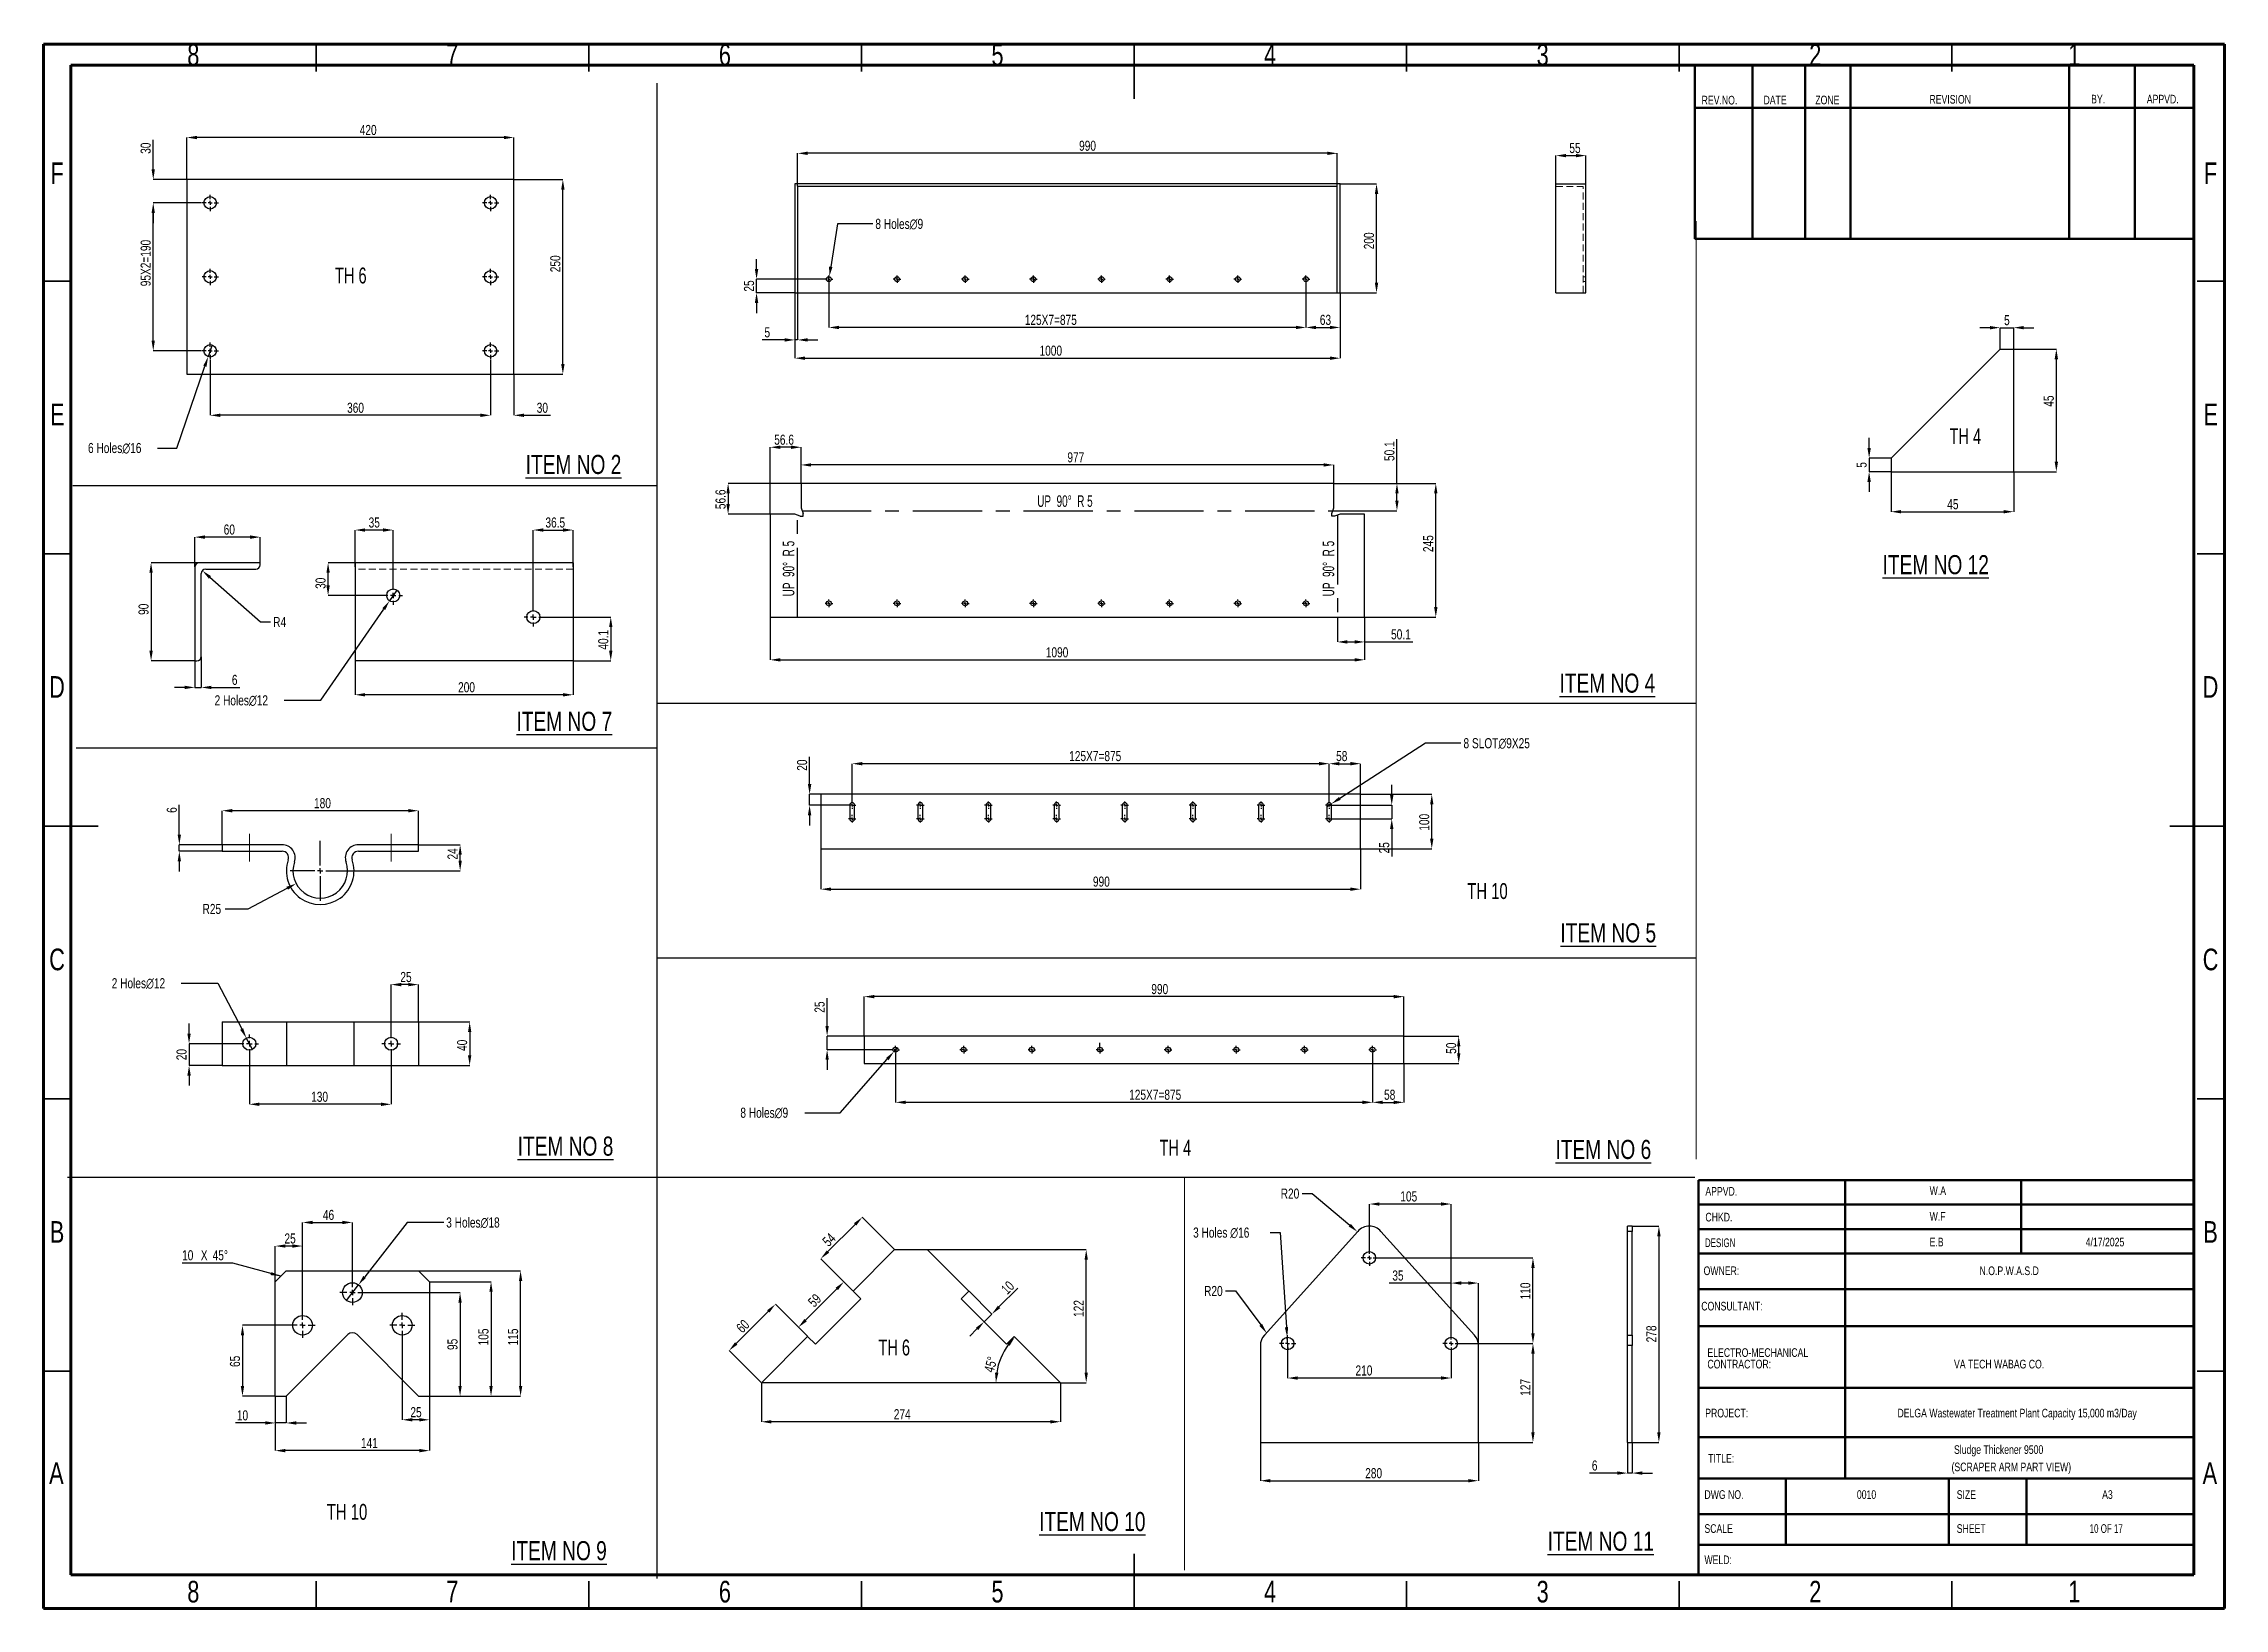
# Model space of a CAD drawing. Header units: millimetres. Extents: x 122 to 2816, y -707 to 556.
# Drawn here: x 1479.3 to 1879.3, y -309.1 to -22 of the extents above; entities that cross this region are included whole.
import ezdxf

# ---------------------------------------------------------------- set-up
doc = ezdxf.new("R2010")
doc.units = ezdxf.units.MM
doc.header["$PDSIZE"] = -1
doc.linetypes.add('CENTERX2', pattern=[20.32, 12.7, -2.54, 2.54, -2.54])
doc.linetypes.add('HIDDEN', pattern=[1.905, 1.27, -0.635])
doc.layers.add('FORMAT', color=7, linetype='Continuous')
doc.styles.add('SLDTEXTSTYLE0', font='TXT', dxfattribs={"width": 0.7})
doc.styles.add('SLDTEXTSTYLE10', font='TXT', dxfattribs={"width": 0.6875})
doc.styles.add('SLDTEXTSTYLE15', font='TXT', dxfattribs={"width": 0.645833})
doc.styles.add('SLDTEXTSTYLE6', font='TXT', dxfattribs={"width": 0.687299})
doc.styles.add('SLDTEXTSTYLE7', font='TXT', dxfattribs={"width": 0.75})
doc.dimstyles.new('SLDDIMSTYLE18', dxfattribs={"dimtxt": 1.852083, "dimasz": 1.852083, "dimexe": 0, "dimexo": 0.625, "dimgap": 0.463021, "dimtad": 1, "dimdec": 0, "dimlfac": 10, "dimrnd": 1e-09, "dimzin": 12, "dimtxsty": 'SLDTEXTSTYLE7', "dimsah": 1, "dimcen": 2.5, "dimazin": 3, "dimtfac": 1, "dimtdec": 0, "dimtmove": 0, "dimatfit": 3, "dimfrac": 2, "dimtzin": 12})
doc.dimstyles.new('SLDDIMSTYLE20', dxfattribs={"dimtxt": 1.852083, "dimasz": 1.852083, "dimexe": 0, "dimexo": 0.625, "dimgap": 0.463021, "dimtad": 1, "dimdec": 0, "dimlfac": 10, "dimrnd": 1e-09, "dimzin": 12, "dimtxsty": 'SLDTEXTSTYLE7', "dimblk1": 'NONE', "dimsah": 1, "dimcen": 0, "dimazin": 3, "dimtfac": 1, "dimtdec": 0, "dimtmove": 0, "dimatfit": 3, "dimldrblk": 'NONE', "dimfrac": 2, "dimtzin": 12})
doc.dimstyles.new('SLDDIMSTYLE21', dxfattribs={"dimtxt": 1.852083, "dimasz": 1.852083, "dimexe": 0, "dimexo": 0.625, "dimgap": 0.463021, "dimtad": 1, "dimdec": 0, "dimlfac": 10, "dimrnd": 1e-09, "dimzin": 12, "dimtxsty": 'SLDTEXTSTYLE7', "dimsah": 1, "dimcen": 2.5, "dimazin": 3, "dimtfac": 1, "dimtdec": 0, "dimtmove": 0, "dimatfit": 0, "dimfrac": 2, "dimtzin": 12})
doc.dimstyles.new('SLDDIMSTYLE27', dxfattribs={"dimtxt": 1.852083, "dimasz": 1.852083, "dimexe": 0, "dimexo": 0.625, "dimgap": 0.463021, "dimtad": 1, "dimdec": 0, "dimlfac": 2, "dimrnd": 1e-09, "dimzin": 12, "dimtxsty": 'SLDTEXTSTYLE7', "dimsah": 1, "dimcen": 2.5, "dimazin": 3, "dimtfac": 1, "dimtdec": 0, "dimtmove": 0, "dimatfit": 3, "dimfrac": 2, "dimtzin": 12})
doc.dimstyles.new('SLDDIMSTYLE32', dxfattribs={"dimtxt": 1.852083, "dimasz": 1.852083, "dimexe": 0, "dimexo": 0.625, "dimgap": 0.463021, "dimtad": 1, "dimdec": 0, "dimlfac": 5, "dimrnd": 1e-09, "dimzin": 12, "dimtxsty": 'SLDTEXTSTYLE7', "dimblk1": 'NONE', "dimsah": 1, "dimcen": 0, "dimazin": 3, "dimtfac": 1, "dimtdec": 0, "dimtmove": 0, "dimatfit": 3, "dimldrblk": 'NONE', "dimfrac": 2, "dimtzin": 12})
doc.dimstyles.new('SLDDIMSTYLE34', dxfattribs={"dimtxt": 1.852083, "dimasz": 1.852083, "dimexe": 0, "dimexo": 0.625, "dimgap": 0.463021, "dimtad": 1, "dimdec": 0, "dimlfac": 5, "dimrnd": 1e-09, "dimzin": 12, "dimtxsty": 'SLDTEXTSTYLE7', "dimsah": 1, "dimcen": 0, "dimazin": 3, "dimtfac": 1, "dimtdec": 0, "dimtmove": 0, "dimatfit": 3, "dimfrac": 2, "dimtzin": 12})
doc.dimstyles.new('SLDDIMSTYLE37', dxfattribs={"dimtxt": 1.852083, "dimasz": 1.852083, "dimexe": 0, "dimexo": 0.625, "dimgap": 0.463021, "dimtad": 1, "dimlfac": 5, "dimzin": 12, "dimtxsty": 'SLDTEXTSTYLE7', "dimsah": 1, "dimcen": 2.5, "dimazin": 3, "dimtfac": 1, "dimtmove": 0, "dimatfit": 3, "dimfrac": 2, "dimtzin": 12})
doc.dimstyles.new('SLDDIMSTYLE38', dxfattribs={"dimtxt": 1.852083, "dimasz": 1.852083, "dimexe": 0, "dimexo": 0.625, "dimgap": 0.463021, "dimtad": 1, "dimdec": 1, "dimlfac": 5, "dimrnd": 1e-09, "dimzin": 12, "dimtxsty": 'SLDTEXTSTYLE7', "dimsah": 1, "dimcen": 2.5, "dimazin": 3, "dimtfac": 1, "dimtdec": 1, "dimtmove": 0, "dimatfit": 0, "dimfrac": 2, "dimtzin": 12})
doc.dimstyles.new('SLDDIMSTYLE46', dxfattribs={"dimtxt": 1.852083, "dimasz": 1.852083, "dimexe": 0, "dimexo": 0.625, "dimgap": 0.463021, "dimtad": 1, "dimdec": 0, "dimlfac": 2, "dimrnd": 1e-09, "dimzin": 12, "dimtxsty": 'SLDTEXTSTYLE7', "dimsah": 1, "dimcen": 2.5, "dimazin": 3, "dimtfac": 1, "dimtdec": 0, "dimtmove": 0, "dimatfit": 0, "dimfrac": 2, "dimtzin": 12})
doc.dimstyles.new('SLDDIMSTYLE53', dxfattribs={"dimtxt": 1.852083, "dimasz": 1.852083, "dimexe": 0, "dimexo": 0.625, "dimgap": 0.463021, "dimtad": 1, "dimdec": 0, "dimlfac": 5, "dimrnd": 1e-09, "dimzin": 12, "dimtxsty": 'SLDTEXTSTYLE7', "dimsah": 1, "dimcen": 0, "dimazin": 3, "dimtfac": 1, "dimtdec": 0, "dimtmove": 1, "dimatfit": 3, "dimfrac": 2, "dimtzin": 12})
doc.dimstyles.new('SLDDIMSTYLE54', dxfattribs={"dimtxt": 1.852083, "dimasz": 1.852083, "dimexe": 0, "dimexo": 0.625, "dimgap": 0.463021, "dimtad": 1, "dimdec": 0, "dimlfac": 10, "dimrnd": 1e-09, "dimzin": 12, "dimtxsty": 'SLDTEXTSTYLE7', "dimblk1": 'NONE', "dimsah": 1, "dimcen": 0, "dimazin": 3, "dimtfac": 1, "dimtdec": 0, "dimtmove": 0, "dimatfit": 3, "dimldrblk": 'NONE', "dimfrac": 2, "dimtzin": 12})
doc.dimstyles.new('SLDDIMSTYLE55', dxfattribs={"dimtxt": 1.852083, "dimasz": 1.852083, "dimexe": 0, "dimexo": 0.625, "dimgap": 0.463021, "dimtad": 1, "dimdec": 0, "dimlfac": 7, "dimrnd": 1e-09, "dimzin": 12, "dimtxsty": 'SLDTEXTSTYLE7', "dimsah": 1, "dimcen": 2.5, "dimazin": 3, "dimtfac": 1, "dimtdec": 0, "dimtmove": 0, "dimatfit": 3, "dimfrac": 2, "dimtzin": 12})
doc.dimstyles.new('SLDDIMSTYLE56', dxfattribs={"dimtxt": 1.852083, "dimasz": 1.852083, "dimexe": 0, "dimexo": 0.625, "dimgap": 0.463021, "dimtad": 1, "dimdec": 0, "dimlfac": 7, "dimrnd": 1e-09, "dimzin": 12, "dimtxsty": 'SLDTEXTSTYLE7', "dimblk1": 'NONE', "dimsah": 1, "dimcen": 0, "dimazin": 3, "dimtfac": 1, "dimtdec": 0, "dimtmove": 0, "dimatfit": 3, "dimldrblk": 'NONE', "dimfrac": 2, "dimtzin": 12})
doc.dimstyles.new('SLDDIMSTYLE57', dxfattribs={"dimtxt": 1.852083, "dimasz": 1.852083, "dimexe": 0, "dimexo": 0.625, "dimgap": 0.463021, "dimtad": 1, "dimdec": 0, "dimlfac": 7, "dimrnd": 1e-09, "dimzin": 12, "dimtxsty": 'SLDTEXTSTYLE7', "dimsah": 1, "dimcen": 0, "dimazin": 3, "dimtfac": 1, "dimtdec": 0, "dimtmove": 0, "dimatfit": 3, "dimfrac": 2, "dimtzin": 12})
doc.dimstyles.new('SLDDIMSTYLE58', dxfattribs={"dimtxt": 1.852083, "dimasz": 1.852083, "dimexe": 0, "dimexo": 0.625, "dimgap": 0.463021, "dimtad": 1, "dimdec": 0, "dimlfac": 7, "dimrnd": 1e-09, "dimzin": 12, "dimtxsty": 'SLDTEXTSTYLE7', "dimsah": 1, "dimcen": 2.5, "dimazin": 3, "dimtfac": 1, "dimtdec": 0, "dimtmove": 0, "dimatfit": 0, "dimfrac": 2, "dimtzin": 12})
doc.dimstyles.new('SLDDIMSTYLE59', dxfattribs={"dimtxt": 1.852083, "dimasz": 1.852083, "dimexe": 0, "dimexo": 0.625, "dimgap": 0.463021, "dimtad": 1, "dimdec": 1, "dimlfac": 10, "dimrnd": 1e-09, "dimzin": 12, "dimtxsty": 'SLDTEXTSTYLE7', "dimsah": 1, "dimcen": 2.5, "dimazin": 3, "dimtfac": 1, "dimtdec": 1, "dimtmove": 0, "dimatfit": 3, "dimfrac": 2, "dimtzin": 12})
doc.dimstyles.new('SLDDIMSTYLE60', dxfattribs={"dimtxt": 1.852083, "dimasz": 1.852083, "dimexe": 0, "dimexo": 0.625, "dimgap": 0.463021, "dimtad": 1, "dimdec": 1, "dimlfac": 10, "dimrnd": 1e-09, "dimzin": 12, "dimtxsty": 'SLDTEXTSTYLE7', "dimsah": 1, "dimcen": 2.5, "dimazin": 3, "dimtfac": 1, "dimtdec": 1, "dimtmove": 0, "dimatfit": 0, "dimfrac": 2, "dimtzin": 12})
doc.dimstyles.new('SLDDIMSTYLE7', dxfattribs={"dimtxt": 1.852083, "dimasz": 1.852083, "dimexe": 0, "dimexo": 0.625, "dimgap": 0.463021, "dimtad": 1, "dimdec": 0, "dimlfac": 5, "dimrnd": 1e-09, "dimzin": 12, "dimtxsty": 'SLDTEXTSTYLE7', "dimsah": 1, "dimcen": 2.5, "dimazin": 3, "dimtfac": 1, "dimtdec": 0, "dimtmove": 0, "dimatfit": 3, "dimfrac": 2, "dimtzin": 12})
doc.dimstyles.new('SLDDIMSTYLE9', dxfattribs={"dimtxt": 1.852083, "dimasz": 1.852083, "dimexe": 0, "dimexo": 0.625, "dimgap": 0.463021, "dimtad": 1, "dimdec": 0, "dimlfac": 5, "dimrnd": 1e-09, "dimzin": 12, "dimtxsty": 'SLDTEXTSTYLE7', "dimsah": 1, "dimcen": 2.5, "dimazin": 3, "dimtfac": 1, "dimtdec": 0, "dimtmove": 0, "dimatfit": 0, "dimfrac": 2, "dimtzin": 12})

msp = doc.modelspace()

# ---------------------------------------------------------------- texts
at = {"color": 7, "linetype": 'Continuous', "lineweight": 0}
for s, insert, char_height, attachment_point, style in [('8', (1506.762375, -22.064926), 3.96875, 2, 'SLDTEXTSTYLE7'), ('7', (1554.262375, -22.064926), 3.96875, 2, 'SLDTEXTSTYLE7'), ('6', (1604.262375, -22.064926), 3.96875, 2, 'SLDTEXTSTYLE7'), ('5', (1654.262375, -22.064926), 3.96875, 2, 'SLDTEXTSTYLE7'), ('4', (1704.262375, -22.064926), 3.96875, 2, 'SLDTEXTSTYLE7'), ('3', (1754.262375, -22.064926), 3.96875, 2, 'SLDTEXTSTYLE7'), ('2', (1804.262375, -22.064926), 3.96875, 2, 'SLDTEXTSTYLE7'), ('1', (1851.762375, -22.064926), 3.96875, 2, 'SLDTEXTSTYLE7'), ('REV.NO.', (1783.418463, -31.588973), 1.5875, 1, 'SLDTEXTSTYLE7'), ('DATE', (1794.771384, -31.559695), 1.5875, 1, 'SLDTEXTSTYLE7'), ('ZONE', (1804.26971, -31.559695), 1.5875, 1, 'SLDTEXTSTYLE7'), ('REVISION', (1825.210243, -31.432555), 1.5875, 1, 'SLDTEXTSTYLE7'), ('BY.', (1854.863387, -31.403277), 1.5875, 1, 'SLDTEXTSTYLE7'), ('APPVD.', (1865.074378, -31.403277), 1.5875, 1, 'SLDTEXTSTYLE7'), ('F', (1481.760078, -43.814926), 3.96875, 2, 'SLDTEXTSTYLE7'), ('F', (1876.760078, -43.814926), 3.96875, 2, 'SLDTEXTSTYLE7'), ('E', (1481.810147, -88.064926), 3.96875, 2, 'SLDTEXTSTYLE7'), ('E', (1876.810147, -88.064926), 3.96875, 2, 'SLDTEXTSTYLE7'), ('D', (1481.755025, -138.064926), 3.96875, 2, 'SLDTEXTSTYLE7'), ('D', (1876.755025, -138.064926), 3.96875, 2, 'SLDTEXTSTYLE7'), ('C', (1481.760997, -188.064926), 3.96875, 2, 'SLDTEXTSTYLE7'), ('C', (1876.760997, -188.064926), 3.96875, 2, 'SLDTEXTSTYLE7'), ('APPVD.', (1784.10711, -231.80608), 1.5875, 1, 'SLDTEXTSTYLE7'), ('W.A', (1825.240547, -231.674208), 1.5875, 1, 'SLDTEXTSTYLE7'), ('B', (1481.772939, -238.064926), 3.96875, 2, 'SLDTEXTSTYLE7'), ('CHKD.', (1784.10711, -236.539784), 1.5875, 1, 'SLDTEXTSTYLE7'), ('W.F', (1825.240547, -236.407911), 1.5875, 1, 'SLDTEXTSTYLE7'), ('B', (1876.772939, -238.064926), 3.96875, 2, 'SLDTEXTSTYLE7'), ('DESIGN', (1784.02079, -241.24159), 1.5875, 1, 'SLDTEXTSTYLE6'), ('E.B', (1825.240547, -241.109717), 1.5875, 1, 'SLDTEXTSTYLE7'), ('OWNER:', (1783.775462, -246.382462), 1.5875, 1, 'SLDTEXTSTYLE7'), ('CONSULTANT:', (1783.356288, -252.871043), 1.5875, 1, 'SLDTEXTSTYLE7'), ('PROJECT:', (1784.081368, -272.494475), 1.5875, 1, 'SLDTEXTSTYLE7'), ('Sludge Thickener 9500', (1829.711466, -279.191363), 1.5875, 1, 'SLDTEXTSTYLE7'), ('A', (1481.642026, -282.314926), 3.96875, 2, 'SLDTEXTSTYLE7'), ('TITLE:', (1784.628173, -280.814144), 1.5875, 1, 'SLDTEXTSTYLE7'), ('A', (1876.642026, -282.314926), 3.96875, 2, 'SLDTEXTSTYLE7'), ('DWG NO.', (1783.933826, -287.441524), 1.5875, 1, 'SLDTEXTSTYLE7'), ('SIZE', (1830.209611, -287.441524), 1.5875, 1, 'SLDTEXTSTYLE7'), ('SCALE', (1783.933826, -293.677874), 1.5875, 1, 'SLDTEXTSTYLE7'), ('SHEET', (1830.209611, -293.677874), 1.5875, 1, 'SLDTEXTSTYLE7'), ('WELD:', (1783.933826, -299.417631), 1.5875, 1, 'SLDTEXTSTYLE7'), ('8', (1506.762375, -304.064926), 3.96875, 2, 'SLDTEXTSTYLE7'), ('7', (1554.262375, -304.064926), 3.96875, 2, 'SLDTEXTSTYLE7'), ('6', (1604.262375, -304.064926), 3.96875, 2, 'SLDTEXTSTYLE7'), ('5', (1654.262375, -304.064926), 3.96875, 2, 'SLDTEXTSTYLE7'), ('4', (1704.262375, -304.064926), 3.96875, 2, 'SLDTEXTSTYLE7'), ('3', (1754.262375, -304.064926), 3.96875, 2, 'SLDTEXTSTYLE7'), ('2', (1804.262375, -304.064926), 3.96875, 2, 'SLDTEXTSTYLE7'), ('1', (1851.762375, -304.064926), 3.96875, 2, 'SLDTEXTSTYLE7')]:
    msp.add_mtext(s, dxfattribs=dict(at, insert=insert, char_height=char_height, attachment_point=attachment_point, style=style))
at = {"layer": 'FORMAT'}
for s, insert, char_height, attachment_point, style in [('TH 6', (1532.744089, -63.101139), 2.9104167, 1, 'SLDTEXTSTYLE10'), ('TH 4', (1828.888702, -92.592388), 2.9104167, 1, 'SLDTEXTSTYLE10'), ('\\LITEM NO 2', (1567.717593, -97.473915), 3.5, 1, 'SLDTEXTSTYLE7'), ('UP  90°  R 5', (1666.633364, -104.896708), 2.11666667, 2, 'SLDTEXTSTYLE15'), ('\\LITEM NO 12', (1816.608144, -115.861102), 3.5, 1, 'SLDTEXTSTYLE7'), ('\\LITEM NO 4', (1757.356968, -137.603489), 3.5, 1, 'SLDTEXTSTYLE7'), ('\\LITEM NO 7', (1566.033726, -144.607221), 3.5, 1, 'SLDTEXTSTYLE7'), ('TH 10', (1740.430798, -176.048418), 2.9104167, 1, 'SLDTEXTSTYLE0'), ('\\LITEM NO 5', (1757.512472, -183.421784), 3.5, 1, 'SLDTEXTSTYLE7'), ('\\LITEM NO 8', (1566.249769, -222.553055), 3.5, 1, 'SLDTEXTSTYLE7'), ('TH 4', (1683.991677, -223.144329), 2.9104167, 1, 'SLDTEXTSTYLE10'), ('\\LITEM NO 6', (1756.612082, -223.162996), 3.5, 1, 'SLDTEXTSTYLE7'), ('4/17/2025', (1853.863778, -241.109717), 1.5875, 1, 'SLDTEXTSTYLE7'), ('N.O.P.W.A.S.D', (1834.393124, -246.382462), 1.5875, 1, 'SLDTEXTSTYLE7'), ('TH 6', (1632.420166, -259.80352), 2.9104167, 1, 'SLDTEXTSTYLE10'), ('VA TECH WABAG CO.', (1829.711466, -263.508972), 1.5875, 1, 'SLDTEXTSTYLE7'), ('DELGA Wastewater Treatment Plant Capacity 15,000 m3/Day', (1841.287535, -272.494475), 1.5875, 2, 'SLDTEXTSTYLE7'), ('(SCRAPER ARM PART VIEW)', (1840.225779, -282.37292), 1.5875, 2, 'SLDTEXTSTYLE7'), ('0010', (1811.895191, -287.441524), 1.5875, 1, 'SLDTEXTSTYLE7'), ('A3', (1856.882125, -287.441524), 1.5875, 1, 'SLDTEXTSTYLE7'), ('TH 10', (1531.247457, -289.952333), 2.9104167, 1, 'SLDTEXTSTYLE0'), ('\\LITEM NO 10', (1661.9041, -291.441087), 3.5, 1, 'SLDTEXTSTYLE7'), ('\\LITEM NO 11', (1755.176341, -295.041115), 3.5, 1, 'SLDTEXTSTYLE7'), ('10 OF 17', (1854.590907, -293.677874), 1.5875, 1, 'SLDTEXTSTYLE10'), ('\\LITEM NO 9', (1565.049363, -296.781155), 3.5, 1, 'SLDTEXTSTYLE7')]:
    msp.add_mtext(s, dxfattribs=dict(at, insert=insert, char_height=char_height, attachment_point=attachment_point, style=style))
at = {"layer": 'FORMAT', "char_height": 2.11666667, "attachment_point": 2, "rotation": 90, "style": 'SLDTEXTSTYLE15'}
for insert in [(1614.888699, -118.336097), (1713.909717, -118.336097)]:
    msp.add_mtext('UP  90°  R 5', dxfattribs=dict(at, insert=insert))

# ---------------------------------------------------------------- blocks, each defined once
blk = doc.blocks.new('SW_NOTE_0_127')
at = {"color": 0, "linetype": 'Continuous', "lineweight": 0, "char_height": 1.5875, "attachment_point": 1, "style": 'SLDTEXTSTYLE7'}
for s, insert in [('ELECTRO-MECHANICAL', (0, 2.05)), ('CONTRACTOR:', (0, -0.07))]:
    blk.add_mtext(s, dxfattribs=dict(at, insert=insert))
blk = doc.blocks.new('*D1392')
at = {"layer": 'Defpoints', "color": 0}
for p in [(1536.43, -135.26), (1576.43, -135.26), (1536.43, -141.49)]:
    blk.add_point(p, dxfattribs=at)
at = {"layer": 'FORMAT', "color": 0, "lineweight": -2}
for p, q in [((1536.43, -135.32), (1536.43, -141.49)), ((1576.43, -135.32), (1576.43, -141.49)), ((1574.58, -141.49), (1538.28, -141.49))]:
    blk.add_line(p, q, dxfattribs=at)
at = {"layer": 'FORMAT', "color": 0}
for points in [[(1538.28, -141.18), (1538.28, -141.8), (1536.43, -141.49)], [(1574.58, -141.18), (1574.58, -141.8), (1576.43, -141.49)]]:
    blk.add_solid(points, dxfattribs=at)
at = {"layer": 'FORMAT', "color": 0, "insert": (1556.87, -139.18), "char_height": 1.852, "attachment_point": 2, "style": 'SLDTEXTSTYLE7'}
blk.add_mtext('\\A1;200', dxfattribs=at)
blk = doc.blocks.new('*D1393')
at = {"layer": 'Defpoints', "color": 0}
for p in [(1531.48, -117.26), (1536.43, -117.26), (1541.73, -123.26)]:
    blk.add_point(p, dxfattribs=at)
at = {"layer": 'FORMAT', "color": 0, "lineweight": -2}
for p, q in [((1536.37, -117.26), (1531.48, -117.26)), ((1531.48, -121.4), (1531.48, -119.11)), ((1541.67, -123.26), (1531.48, -123.26))]:
    blk.add_line(p, q, dxfattribs=at)
at = {"layer": 'FORMAT', "color": 0}
for points in [[(1531.17, -119.11), (1531.79, -119.11), (1531.48, -117.26)], [(1531.17, -121.4), (1531.79, -121.4), (1531.48, -123.26)]]:
    blk.add_solid(points, dxfattribs=at)
at = {"layer": 'FORMAT', "color": 0, "insert": (1529.17, -121.03), "char_height": 1.852, "attachment_point": 2, "rotation": 90, "style": 'SLDTEXTSTYLE7'}
blk.add_mtext('\\A1;30', dxfattribs=at)
blk = doc.blocks.new('*D1394')
at = {"layer": 'Defpoints', "color": 0}
for p in [(1536.43, -111.26), (1536.43, -118.06), (1543.43, -121.56)]:
    blk.add_point(p, dxfattribs=at)
at = {"layer": 'FORMAT', "color": 0, "lineweight": -2}
for p, q in [((1536.43, -117.99), (1536.43, -111.26)), ((1541.58, -111.26), (1538.28, -111.26)), ((1543.43, -121.49), (1543.43, -111.26))]:
    blk.add_line(p, q, dxfattribs=at)
at = {"layer": 'FORMAT', "color": 0}
for points in [[(1538.28, -110.95), (1538.28, -111.57), (1536.43, -111.26)], [(1541.58, -110.95), (1541.58, -111.57), (1543.43, -111.26)]]:
    blk.add_solid(points, dxfattribs=at)
at = {"layer": 'FORMAT', "color": 0, "insert": (1539.95, -108.95), "char_height": 1.852, "attachment_point": 2, "style": 'SLDTEXTSTYLE7'}
blk.add_mtext('\\A1;35', dxfattribs=at)
blk = doc.blocks.new('*D1395')
at = {"layer": 'Defpoints', "color": 0}
for p in [(1576.43, -111.26), (1576.43, -118.06), (1569.12, -125.53)]:
    blk.add_point(p, dxfattribs=at)
at = {"layer": 'FORMAT', "color": 0, "lineweight": -2}
for p, q in [((1569.12, -125.47), (1569.12, -111.26)), ((1570.97, -111.26), (1574.58, -111.26)), ((1576.43, -117.99), (1576.43, -111.26))]:
    blk.add_line(p, q, dxfattribs=at)
at = {"layer": 'FORMAT', "color": 0}
for points in [[(1570.97, -110.95), (1570.97, -111.57), (1569.12, -111.26)], [(1574.58, -110.95), (1574.58, -111.57), (1576.43, -111.26)]]:
    blk.add_solid(points, dxfattribs=at)
at = {"layer": 'FORMAT', "color": 0, "insert": (1573.15, -108.95), "char_height": 1.852, "attachment_point": 2, "style": 'SLDTEXTSTYLE7'}
blk.add_mtext('\\A1;36.5', dxfattribs=at)
blk = doc.blocks.new('*D1396')
at = {"layer": 'Defpoints', "color": 0}
for p in [(1570.82, -127.23), (1576.43, -135.26), (1583.33, -135.26)]:
    blk.add_point(p, dxfattribs=at)
at = {"layer": 'FORMAT', "color": 0, "lineweight": -2}
for p, q in [((1570.88, -127.23), (1583.33, -127.23)), ((1583.33, -129.08), (1583.33, -133.4)), ((1576.49, -135.26), (1583.33, -135.26))]:
    blk.add_line(p, q, dxfattribs=at)
at = {"layer": 'FORMAT', "color": 0}
for points in [[(1583.02, -129.08), (1583.64, -129.08), (1583.33, -127.23)], [(1583.02, -133.4), (1583.64, -133.4), (1583.33, -135.26)]]:
    blk.add_solid(points, dxfattribs=at)
at = {"layer": 'FORMAT', "color": 0, "insert": (1581.02, -131.4), "char_height": 1.852, "attachment_point": 2, "rotation": 90, "style": 'SLDTEXTSTYLE7'}
blk.add_mtext('\\A1;40.1', dxfattribs=at)
blk = doc.blocks.new('*D1397')
at = {"layer": 'Defpoints', "color": 0}
for p in [(1544.11, -122.27), (1542.75, -124.24)]:
    blk.add_point(p, dxfattribs=at)
at = {"layer": 'FORMAT', "color": 0, "lineweight": -2}
for p, q in [((1544.11, -122.27), (1542.75, -124.24)), ((1530.12, -142.5), (1541.69, -125.77)), ((1523.4, -142.5), (1530.12, -142.5))]:
    blk.add_line(p, q, dxfattribs=at)
at = {"layer": 'FORMAT', "color": 0}
blk.add_solid([(1541.44, -125.59), (1541.95, -125.94), (1542.75, -124.24)], dxfattribs=at)
at = {"layer": 'FORMAT', "color": 0, "insert": (1510.66, -141.58), "char_height": 1.8521, "attachment_point": 1, "style": 'SLDTEXTSTYLE7'}
blk.add_mtext('\\A1;2 Holes∅12', dxfattribs=at)
blk = doc.blocks.new('_None')
blk = doc.blocks.new('SW_CENTERMARKSYMBOL_111')
at = {"layer": 'FORMAT', "color": 0}
for p, q in [((-1, 0), (-1.7, 0)), ((0, 0), (-0.5, 0)), ((0, 1), (0, 1.7)), ((0, 0), (0, 0.5)), ((0, 0), (0, -0.5)), ((0, 0), (0.5, 0)), ((1, 0), (1.7, 0)), ((0, -1), (0, -1.7))]:
    blk.add_line(p, q, dxfattribs=at)
blk = doc.blocks.new('SW_CENTERMARKSYMBOL_112')
at = {"layer": 'FORMAT', "color": 0}
for p, q in [((-1, 0), (-1.7, 0)), ((0, 0), (-0.5, 0)), ((0, 1), (0, 1.7)), ((0, 0), (0, 0.5)), ((0, 0), (0, -0.5)), ((0, 0), (0.5, 0)), ((1, 0), (1.7, 0)), ((0, -1), (0, -1.7))]:
    blk.add_line(p, q, dxfattribs=at)
blk = doc.blocks.new('*D1398')
at = {"layer": 'Defpoints', "color": 0}
for p in [(1507.03, -112.56), (1507.03, -118.06), (1519.03, -117.26)]:
    blk.add_point(p, dxfattribs=at)
at = {"layer": 'FORMAT', "color": 0, "lineweight": -2}
for p, q in [((1507.03, -117.99), (1507.03, -112.56)), ((1517.18, -112.56), (1508.88, -112.56)), ((1519.03, -117.19), (1519.03, -112.56))]:
    blk.add_line(p, q, dxfattribs=at)
at = {"layer": 'FORMAT', "color": 0}
for points in [[(1508.88, -112.25), (1508.88, -112.87), (1507.03, -112.56)], [(1517.18, -112.25), (1517.18, -112.87), (1519.03, -112.56)]]:
    blk.add_solid(points, dxfattribs=at)
at = {"layer": 'FORMAT', "color": 0, "insert": (1513.36, -110.24), "char_height": 1.852, "attachment_point": 2, "style": 'SLDTEXTSTYLE7'}
blk.add_mtext('\\A1;60', dxfattribs=at)
blk = doc.blocks.new('*D1399')
at = {"layer": 'Defpoints', "color": 0}
for p in [(1507.83, -117.26), (1499.01, -135.26), (1507.03, -135.26)]:
    blk.add_point(p, dxfattribs=at)
at = {"layer": 'FORMAT', "color": 0, "lineweight": -2}
for p, q in [((1507.77, -117.26), (1499.01, -117.26)), ((1499.01, -119.11), (1499.01, -133.4)), ((1506.97, -135.26), (1499.01, -135.26))]:
    blk.add_line(p, q, dxfattribs=at)
at = {"layer": 'FORMAT', "color": 0}
for points in [[(1498.7, -119.11), (1499.32, -119.11), (1499.01, -117.26)], [(1498.7, -133.4), (1499.32, -133.4), (1499.01, -135.26)]]:
    blk.add_solid(points, dxfattribs=at)
at = {"layer": 'FORMAT', "color": 0, "insert": (1496.7, -125.8), "char_height": 1.852, "attachment_point": 2, "rotation": 90, "style": 'SLDTEXTSTYLE7'}
blk.add_mtext('\\A1;90', dxfattribs=at)
blk = doc.blocks.new('*D1400')
at = {"layer": 'Defpoints', "color": 0}
for p in [(1507.03, -135.26), (1508.23, -134.46), (1507.03, -140.14)]:
    blk.add_point(p, dxfattribs=at)
at = {"layer": 'FORMAT', "color": 0, "lineweight": -2}
for p, q in [((1507.03, -135.32), (1507.03, -140.14)), ((1508.23, -134.52), (1508.23, -140.14)), ((1505.18, -140.14), (1503.32, -140.14)), ((1507.03, -140.14), (1508.23, -140.14)), ((1510.08, -140.14), (1515.27, -140.14))]:
    blk.add_line(p, q, dxfattribs=at)
at = {"layer": 'FORMAT', "color": 0}
for points in [[(1505.18, -139.83), (1505.18, -140.45), (1507.03, -140.14)], [(1510.08, -139.83), (1510.08, -140.45), (1508.23, -140.14)]]:
    blk.add_solid(points, dxfattribs=at)
at = {"layer": 'FORMAT', "color": 0, "insert": (1514.35, -137.83), "char_height": 1.852, "attachment_point": 2, "style": 'SLDTEXTSTYLE7'}
blk.add_mtext('\\A1;6', dxfattribs=at)
blk = doc.blocks.new('*D1401')
at = {"layer": 'Defpoints', "color": 0}
for p in [(1508.43, -118.73), (1509.03, -119.26)]:
    blk.add_point(p, dxfattribs=at)
at = {"layer": 'FORMAT', "color": 0, "lineweight": -2}
for p, q in [((1519.09, -128.15), (1509.82, -119.95)), ((1520.94, -128.15), (1519.09, -128.15))]:
    blk.add_line(p, q, dxfattribs=at)
at = {"layer": 'FORMAT', "color": 0}
blk.add_solid([(1510.02, -119.72), (1509.61, -120.18), (1508.43, -118.73)], dxfattribs=at)
at = {"layer": 'FORMAT', "color": 0, "insert": (1521.41, -127.22), "char_height": 1.852, "attachment_point": 1, "style": 'SLDTEXTSTYLE7'}
blk.add_mtext('\\A1;R4', dxfattribs=at)
blk = doc.blocks.new('*D1402')
at = {"layer": 'Defpoints', "color": 0}
for p in [(1512.04, -162.76), (1512.04, -169), (1548.04, -169)]:
    blk.add_point(p, dxfattribs=at)
at = {"layer": 'FORMAT', "color": 0, "lineweight": -2}
for p, q in [((1512.04, -168.93), (1512.04, -162.76)), ((1546.19, -162.76), (1513.89, -162.76)), ((1548.04, -168.93), (1548.04, -162.76))]:
    blk.add_line(p, q, dxfattribs=at)
at = {"layer": 'FORMAT', "color": 0}
for points in [[(1513.89, -162.45), (1513.89, -163.07), (1512.04, -162.76)], [(1546.19, -162.45), (1546.19, -163.07), (1548.04, -162.76)]]:
    blk.add_solid(points, dxfattribs=at)
at = {"layer": 'FORMAT', "color": 0, "insert": (1530.45, -160.45), "char_height": 1.852, "attachment_point": 2, "style": 'SLDTEXTSTYLE7'}
blk.add_mtext('\\A1;180', dxfattribs=at)
blk = doc.blocks.new('*D1403')
at = {"layer": 'Defpoints', "color": 0}
for p in [(1548.04, -169), (1555.7, -169), (1535.54, -173.8)]:
    blk.add_point(p, dxfattribs=at)
at = {"layer": 'FORMAT', "color": 0, "lineweight": -2}
for p, q in [((1548.1, -169), (1555.7, -169)), ((1555.7, -171.94), (1555.7, -170.85)), ((1535.6, -173.8), (1555.7, -173.8))]:
    blk.add_line(p, q, dxfattribs=at)
at = {"layer": 'FORMAT', "color": 0}
for points in [[(1555.4, -170.85), (1556.01, -170.85), (1555.7, -169)], [(1555.4, -171.94), (1556.01, -171.94), (1555.7, -173.8)]]:
    blk.add_solid(points, dxfattribs=at)
at = {"layer": 'FORMAT', "color": 0, "insert": (1553.39, -170.68), "char_height": 1.852, "attachment_point": 2, "rotation": 90, "style": 'SLDTEXTSTYLE7'}
blk.add_mtext('\\A1;24', dxfattribs=at)
blk = doc.blocks.new('*D1404')
at = {"layer": 'Defpoints', "color": 0}
for p in [(1530.04, -173.8), (1525.62, -176.13)]:
    blk.add_point(p, dxfattribs=at)
at = {"layer": 'FORMAT', "color": 0, "lineweight": -2}
for p, q in [((1516.8, -180.79), (1523.98, -177)), ((1512.62, -180.79), (1516.8, -180.79))]:
    blk.add_line(p, q, dxfattribs=at)
at = {"layer": 'FORMAT', "color": 0}
blk.add_solid([(1523.84, -176.72), (1524.13, -177.27), (1525.62, -176.13)], dxfattribs=at)
at = {"layer": 'FORMAT', "color": 0, "insert": (1508.45, -179.86), "char_height": 1.852, "attachment_point": 1, "style": 'SLDTEXTSTYLE7'}
blk.add_mtext('\\A1;R25', dxfattribs=at)
blk = doc.blocks.new('*D1405')
at = {"layer": 'Defpoints', "color": 0}
for p in [(1504.19, -170.2), (1512.04, -169), (1512.04, -170.2)]:
    blk.add_point(p, dxfattribs=at)
at = {"layer": 'FORMAT', "color": 0, "lineweight": -2}
for p, q in [((1504.19, -167.14), (1504.19, -161.71)), ((1511.98, -169), (1504.19, -169)), ((1504.19, -170.2), (1504.19, -169)), ((1511.98, -170.2), (1504.19, -170.2)), ((1504.19, -172.05), (1504.19, -173.9))]:
    blk.add_line(p, q, dxfattribs=at)
at = {"layer": 'FORMAT', "color": 0}
for points in [[(1503.89, -167.14), (1504.5, -167.14), (1504.19, -169)], [(1503.89, -172.05), (1504.5, -172.05), (1504.19, -170.2)]]:
    blk.add_solid(points, dxfattribs=at)
at = {"layer": 'FORMAT', "color": 0, "insert": (1501.88, -162.64), "char_height": 1.852, "attachment_point": 2, "rotation": 90, "style": 'SLDTEXTSTYLE7'}
blk.add_mtext('\\A1;6', dxfattribs=at)
blk = doc.blocks.new('SW_CENTERMARKSYMBOL_113')
at = {"layer": 'FORMAT', "color": 0}
for p, q in [((0, 1), (0, 5.5)), ((-1, 0), (-5.5, 0)), ((0, 0), (-0.5, 0)), ((0, 0), (0, 0.5)), ((0, 0), (0, -0.5)), ((0, 0), (0.5, 0)), ((1, 0), (5.5, 0)), ((0, -1), (0, -5.5))]:
    blk.add_line(p, q, dxfattribs=at)
blk = doc.blocks.new('*D1319')
at = {"layer": 'Defpoints', "color": 0}
for p in [(1548.04, -201.51), (1548.04, -209.51), (1557.45, -209.51)]:
    blk.add_point(p, dxfattribs=at)
at = {"layer": 'FORMAT', "color": 0, "lineweight": -2}
for p, q in [((1548.1, -201.51), (1557.45, -201.51)), ((1557.45, -203.36), (1557.45, -207.66)), ((1548.1, -209.51), (1557.45, -209.51))]:
    blk.add_line(p, q, dxfattribs=at)
at = {"layer": 'FORMAT', "color": 0}
for points in [[(1557.14, -203.36), (1557.75, -203.36), (1557.45, -201.51)], [(1557.14, -207.66), (1557.75, -207.66), (1557.45, -209.51)]]:
    blk.add_solid(points, dxfattribs=at)
at = {"layer": 'FORMAT', "color": 0, "insert": (1555.13, -205.81), "char_height": 1.852, "attachment_point": 2, "rotation": 90, "style": 'SLDTEXTSTYLE7'}
blk.add_mtext('\\A1;40', dxfattribs=at)
blk = doc.blocks.new('*D1320')
at = {"layer": 'Defpoints', "color": 0}
for p in [(1517.04, -207.21), (1543.04, -207.21), (1517.04, -216.63)]:
    blk.add_point(p, dxfattribs=at)
at = {"layer": 'FORMAT', "color": 0, "lineweight": -2}
for p, q in [((1517.04, -207.27), (1517.04, -216.63)), ((1543.04, -207.27), (1543.04, -216.63)), ((1541.19, -216.63), (1518.89, -216.63))]:
    blk.add_line(p, q, dxfattribs=at)
at = {"layer": 'FORMAT', "color": 0}
for points in [[(1518.89, -216.32), (1518.89, -216.94), (1517.04, -216.63)], [(1541.19, -216.32), (1541.19, -216.94), (1543.04, -216.63)]]:
    blk.add_solid(points, dxfattribs=at)
at = {"layer": 'FORMAT', "color": 0, "insert": (1529.92, -214.32), "char_height": 1.852, "attachment_point": 2, "style": 'SLDTEXTSTYLE7'}
blk.add_mtext('\\A1;130', dxfattribs=at)
blk = doc.blocks.new('*D1321')
at = {"layer": 'Defpoints', "color": 0}
for p in [(1543.04, -194.67), (1543.04, -203.81), (1548.04, -201.51)]:
    blk.add_point(p, dxfattribs=at)
at = {"layer": 'FORMAT', "color": 0, "lineweight": -2}
for p, q in [((1543.04, -203.75), (1543.04, -194.67)), ((1546.19, -194.67), (1544.89, -194.67)), ((1548.04, -201.45), (1548.04, -194.67))]:
    blk.add_line(p, q, dxfattribs=at)
at = {"layer": 'FORMAT', "color": 0}
for points in [[(1544.89, -194.36), (1544.89, -194.98), (1543.04, -194.67)], [(1546.19, -194.36), (1546.19, -194.98), (1548.04, -194.67)]]:
    blk.add_solid(points, dxfattribs=at)
at = {"layer": 'FORMAT', "color": 0, "insert": (1545.77, -192.35), "char_height": 1.852, "attachment_point": 2, "style": 'SLDTEXTSTYLE7'}
blk.add_mtext('\\A1;25', dxfattribs=at)
blk = doc.blocks.new('*D1322')
at = {"layer": 'Defpoints', "color": 0}
for p in [(1515.34, -205.51), (1505.98, -209.51), (1512.04, -209.51)]:
    blk.add_point(p, dxfattribs=at)
at = {"layer": 'FORMAT', "color": 0, "lineweight": -2}
for p, q in [((1505.98, -203.66), (1505.98, -201.81)), ((1515.28, -205.51), (1505.98, -205.51)), ((1505.98, -205.51), (1505.98, -209.51)), ((1511.98, -209.51), (1505.98, -209.51)), ((1505.98, -211.36), (1505.98, -213.21))]:
    blk.add_line(p, q, dxfattribs=at)
at = {"layer": 'FORMAT', "color": 0}
for points in [[(1505.67, -203.66), (1506.29, -203.66), (1505.98, -205.51)], [(1505.67, -211.36), (1506.29, -211.36), (1505.98, -209.51)]]:
    blk.add_solid(points, dxfattribs=at)
at = {"layer": 'FORMAT', "color": 0, "insert": (1503.67, -207.51), "char_height": 1.852, "attachment_point": 2, "rotation": 90, "style": 'SLDTEXTSTYLE7'}
blk.add_mtext('\\A1;20', dxfattribs=at)
blk = doc.blocks.new('*D1323')
at = {"layer": 'Defpoints', "color": 0}
for p in [(1516.48, -204.45), (1517.6, -206.57)]:
    blk.add_point(p, dxfattribs=at)
at = {"layer": 'FORMAT', "color": 0, "lineweight": -2}
for p, q in [((1504.52, -194.41), (1511.24, -194.41)), ((1511.24, -194.41), (1515.63, -202.8)), ((1517.6, -206.57), (1516.48, -204.45))]:
    blk.add_line(p, q, dxfattribs=at)
at = {"layer": 'FORMAT', "color": 0}
blk.add_solid([(1515.9, -202.66), (1515.35, -202.95), (1516.48, -204.45)], dxfattribs=at)
at = {"layer": 'FORMAT', "color": 0, "insert": (1491.79, -193.49), "char_height": 1.8521, "attachment_point": 1, "style": 'SLDTEXTSTYLE7'}
blk.add_mtext('\\A1;2 Holes∅12', dxfattribs=at)
blk = doc.blocks.new('SW_CENTERMARKSYMBOL_114')
at = {"layer": 'FORMAT', "color": 0}
for p, q in [((-1, 0), (-1.7, 0)), ((0, 0), (-0.5, 0)), ((0, 1), (0, 1.7)), ((0, 0), (0, 0.5)), ((0, 0), (0, -0.5)), ((0, 0), (0.5, 0)), ((1, 0), (1.7, 0)), ((0, -1), (0, -1.7))]:
    blk.add_line(p, q, dxfattribs=at)
blk = doc.blocks.new('SW_CENTERMARKSYMBOL_115')
at = {"layer": 'FORMAT', "color": 0}
for p, q in [((-1, 0), (-1.7, 0)), ((0, 0), (-0.5, 0)), ((0, 1), (0, 1.7)), ((0, 0), (0, 0.5)), ((0, 0), (0, -0.5)), ((0, 0), (0.5, 0)), ((1, 0), (1.7, 0)), ((0, -1), (0, -1.7))]:
    blk.add_line(p, q, dxfattribs=at)
blk = doc.blocks.new('*D1324')
at = {"layer": 'Defpoints', "color": 0}
for p in [(1621.86, -169.74), (1720.86, -169.74), (1720.86, -177.16)]:
    blk.add_point(p, dxfattribs=at)
at = {"layer": 'FORMAT', "color": 0, "lineweight": -2}
for p, q in [((1621.86, -169.81), (1621.86, -177.16)), ((1720.86, -169.81), (1720.86, -177.16)), ((1623.71, -177.16), (1719.01, -177.16))]:
    blk.add_line(p, q, dxfattribs=at)
at = {"layer": 'FORMAT', "color": 0}
for points in [[(1623.71, -176.85), (1623.71, -177.47), (1621.86, -177.16)], [(1719.01, -176.85), (1719.01, -177.47), (1720.86, -177.16)]]:
    blk.add_solid(points, dxfattribs=at)
at = {"layer": 'FORMAT', "color": 0, "insert": (1673.32, -174.84), "char_height": 1.852, "attachment_point": 2, "style": 'SLDTEXTSTYLE7'}
blk.add_mtext('\\A1;990', dxfattribs=at)
blk = doc.blocks.new('*D1325')
at = {"layer": 'Defpoints', "color": 0}
for p in [(1720.86, -159.74), (1733.92, -159.74), (1720.86, -169.74)]:
    blk.add_point(p, dxfattribs=at)
at = {"layer": 'FORMAT', "color": 0, "lineweight": -2}
for p, q in [((1720.92, -159.74), (1733.92, -159.74)), ((1733.92, -167.89), (1733.92, -161.6)), ((1720.92, -169.74), (1733.92, -169.74))]:
    blk.add_line(p, q, dxfattribs=at)
at = {"layer": 'FORMAT', "color": 0}
for points in [[(1733.61, -161.6), (1734.23, -161.6), (1733.92, -159.74)], [(1733.61, -167.89), (1734.23, -167.89), (1733.92, -169.74)]]:
    blk.add_solid(points, dxfattribs=at)
at = {"layer": 'FORMAT', "color": 0, "insert": (1731.61, -164.88), "char_height": 1.852, "attachment_point": 2, "rotation": 90, "style": 'SLDTEXTSTYLE7'}
blk.add_mtext('\\A1;100', dxfattribs=at)
blk = doc.blocks.new('*D1326')
at = {"layer": 'Defpoints', "color": 0}
for p in [(1720.86, -154.13), (1720.86, -159.74), (1715.11, -161.04)]:
    blk.add_point(p, dxfattribs=at)
at = {"layer": 'FORMAT', "color": 0, "lineweight": -2}
for p, q in [((1715.11, -160.98), (1715.11, -154.13)), ((1716.96, -154.13), (1719.01, -154.13)), ((1720.86, -159.68), (1720.86, -154.13))]:
    blk.add_line(p, q, dxfattribs=at)
at = {"layer": 'FORMAT', "color": 0}
for points in [[(1716.96, -153.82), (1716.96, -154.44), (1715.11, -154.13)], [(1719.01, -153.82), (1719.01, -154.44), (1720.86, -154.13)]]:
    blk.add_solid(points, dxfattribs=at)
at = {"layer": 'FORMAT', "color": 0, "insert": (1717.41, -151.81), "char_height": 1.852, "attachment_point": 2, "style": 'SLDTEXTSTYLE7'}
blk.add_mtext('\\A1;58', dxfattribs=at)
blk = doc.blocks.new('*D1327')
at = {"layer": 'Defpoints', "color": 0}
for p in [(1627.61, -154.13), (1627.61, -161.04), (1715.11, -161.04)]:
    blk.add_point(p, dxfattribs=at)
at = {"layer": 'FORMAT', "color": 0, "lineweight": -2}
for p, q in [((1627.61, -160.98), (1627.61, -154.13)), ((1713.26, -154.13), (1629.46, -154.13)), ((1715.11, -160.98), (1715.11, -154.13))]:
    blk.add_line(p, q, dxfattribs=at)
at = {"layer": 'FORMAT', "color": 0}
for points in [[(1629.46, -153.82), (1629.46, -154.44), (1627.61, -154.13)], [(1713.26, -153.82), (1713.26, -154.44), (1715.11, -154.13)]]:
    blk.add_solid(points, dxfattribs=at)
at = {"layer": 'FORMAT', "color": 0, "insert": (1672.19, -151.81), "char_height": 1.8521, "attachment_point": 2, "style": 'SLDTEXTSTYLE7'}
blk.add_mtext('\\A1;125X7=875', dxfattribs=at)
blk = doc.blocks.new('*D1328')
at = {"layer": 'Defpoints', "color": 0}
for p in [(1715.56, -161.74), (1726.58, -161.74), (1715.56, -164.24)]:
    blk.add_point(p, dxfattribs=at)
at = {"layer": 'FORMAT', "color": 0, "lineweight": -2}
for p, q in [((1726.58, -159.89), (1726.58, -158.04)), ((1715.62, -161.74), (1726.58, -161.74)), ((1726.58, -161.74), (1726.58, -164.24)), ((1715.62, -164.24), (1726.58, -164.24)), ((1726.58, -166.1), (1726.58, -171.19))]:
    blk.add_line(p, q, dxfattribs=at)
at = {"layer": 'FORMAT', "color": 0}
for points in [[(1726.27, -159.89), (1726.89, -159.89), (1726.58, -161.74)], [(1726.27, -166.1), (1726.89, -166.1), (1726.58, -164.24)]]:
    blk.add_solid(points, dxfattribs=at)
at = {"layer": 'FORMAT', "color": 0, "insert": (1724.27, -169.57), "char_height": 1.852, "attachment_point": 2, "rotation": 90, "style": 'SLDTEXTSTYLE7'}
blk.add_mtext('\\A1;25', dxfattribs=at)
blk = doc.blocks.new('*D1329')
at = {"layer": 'Defpoints', "color": 0}
for p in [(1714.73, -161.99), (1715.49, -161.5)]:
    blk.add_point(p, dxfattribs=at)
at = {"layer": 'FORMAT', "color": 0, "lineweight": -2}
for p, q in [((1732.79, -150.38), (1717.05, -160.5)), ((1739.28, -150.38), (1732.79, -150.38)), ((1714.73, -161.99), (1715.49, -161.5))]:
    blk.add_line(p, q, dxfattribs=at)
at = {"layer": 'FORMAT', "color": 0}
blk.add_solid([(1716.88, -160.24), (1717.21, -160.76), (1715.49, -161.5)], dxfattribs=at)
at = {"layer": 'FORMAT', "color": 0, "insert": (1739.74, -149.45), "char_height": 1.8521, "attachment_point": 1, "style": 'SLDTEXTSTYLE7'}
blk.add_mtext('\\A1;8 SLOT∅9X25', dxfattribs=at)
blk = doc.blocks.new('*D1330')
at = {"layer": 'Defpoints', "color": 0}
for p in [(1619.8, -159.74), (1621.86, -159.74), (1626.91, -161.74)]:
    blk.add_point(p, dxfattribs=at)
at = {"layer": 'FORMAT', "color": 0, "lineweight": -2}
for p, q in [((1619.8, -157.89), (1619.8, -152.9)), ((1621.8, -159.74), (1619.8, -159.74)), ((1619.8, -161.74), (1619.8, -159.74)), ((1626.85, -161.74), (1619.8, -161.74)), ((1619.8, -163.6), (1619.8, -165.45))]:
    blk.add_line(p, q, dxfattribs=at)
at = {"layer": 'FORMAT', "color": 0}
for points in [[(1619.49, -157.89), (1620.11, -157.89), (1619.8, -159.74)], [(1619.49, -163.6), (1620.11, -163.6), (1619.8, -161.74)]]:
    blk.add_solid(points, dxfattribs=at)
at = {"layer": 'FORMAT', "color": 0, "insert": (1617.49, -154.4), "char_height": 1.852, "attachment_point": 2, "rotation": 90, "style": 'SLDTEXTSTYLE7'}
blk.add_mtext('\\A1;20', dxfattribs=at)
blk = doc.blocks.new('SW_CENTERMARKSYMBOL_116')
at = {"layer": 'FORMAT', "color": 0}
for p, q in [((-0.5, 0), (-0.7, 0)), ((0, 0), (-0.25, 0)), ((0, 0.5), (0, 0.7)), ((0, 0), (0, 0.25)), ((0, 0), (0, -0.25)), ((0, 0), (0.25, 0)), ((0.5, 0), (0.7, 0)), ((-0.5, -2.5), (-0.7, -2.5)), ((0, -2.5), (-0.25, -2.5)), ((0, -0.5), (0, -0.7)), ((0, -2), (0, -1.8)), ((0, -2.5), (0, -2.25)), ((0, -2.5), (0, -2.75)), ((0, -2.5), (0.25, -2.5)), ((0, -3), (0, -3.2)), ((0.5, -2.5), (0.7, -2.5))]:
    blk.add_line(p, q, dxfattribs=at)
blk = doc.blocks.new('SW_CENTERMARKSYMBOL_117')
at = {"layer": 'FORMAT', "color": 0}
for p, q in [((-0.5, 0), (-0.7, 0)), ((0, 0), (-0.25, 0)), ((0, 0.5), (0, 0.7)), ((0, 0), (0, 0.25)), ((0, 0), (0, -0.25)), ((0, 0), (0.25, 0)), ((0.5, 0), (0.7, 0)), ((-0.5, -2.5), (-0.7, -2.5)), ((0, -2.5), (-0.25, -2.5)), ((0, -0.5), (0, -0.7)), ((0, -2), (0, -1.8)), ((0, -2.5), (0, -2.25)), ((0, -2.5), (0, -2.75)), ((0, -2.5), (0.25, -2.5)), ((0, -3), (0, -3.2)), ((0.5, -2.5), (0.7, -2.5))]:
    blk.add_line(p, q, dxfattribs=at)
blk = doc.blocks.new('SW_CENTERMARKSYMBOL_118')
at = {"layer": 'FORMAT', "color": 0}
for p, q in [((-0.5, 0), (-0.7, 0)), ((0, 0), (-0.25, 0)), ((0, 0.5), (0, 0.7)), ((0, 0), (0, 0.25)), ((0, 0), (0, -0.25)), ((0, 0), (0.25, 0)), ((0.5, 0), (0.7, 0)), ((-0.5, -2.5), (-0.7, -2.5)), ((0, -2.5), (-0.25, -2.5)), ((0, -0.5), (0, -0.7)), ((0, -2), (0, -1.8)), ((0, -2.5), (0, -2.25)), ((0, -2.5), (0, -2.75)), ((0, -2.5), (0.25, -2.5)), ((0, -3), (0, -3.2)), ((0.5, -2.5), (0.7, -2.5))]:
    blk.add_line(p, q, dxfattribs=at)
blk = doc.blocks.new('SW_CENTERMARKSYMBOL_119')
at = {"layer": 'FORMAT', "color": 0}
for p, q in [((-0.5, 0), (-0.7, 0)), ((0, 0), (-0.25, 0)), ((0, 0.5), (0, 0.7)), ((0, 0), (0, 0.25)), ((0, 0), (0, -0.25)), ((0, 0), (0.25, 0)), ((0.5, 0), (0.7, 0)), ((-0.5, -2.5), (-0.7, -2.5)), ((0, -2.5), (-0.25, -2.5)), ((0, -0.5), (0, -0.7)), ((0, -2), (0, -1.8)), ((0, -2.5), (0, -2.25)), ((0, -2.5), (0, -2.75)), ((0, -2.5), (0.25, -2.5)), ((0, -3), (0, -3.2)), ((0.5, -2.5), (0.7, -2.5))]:
    blk.add_line(p, q, dxfattribs=at)
blk = doc.blocks.new('SW_CENTERMARKSYMBOL_120')
at = {"layer": 'FORMAT', "color": 0}
for p, q in [((-0.5, 0), (-0.7, 0)), ((0, 0), (-0.25, 0)), ((0, 0.5), (0, 0.7)), ((0, 0), (0, 0.25)), ((0, 0), (0, -0.25)), ((0, 0), (0.25, 0)), ((0.5, 0), (0.7, 0)), ((-0.5, -2.5), (-0.7, -2.5)), ((0, -2.5), (-0.25, -2.5)), ((0, -0.5), (0, -0.7)), ((0, -2), (0, -1.8)), ((0, -2.5), (0, -2.25)), ((0, -2.5), (0, -2.75)), ((0, -2.5), (0.25, -2.5)), ((0, -3), (0, -3.2)), ((0.5, -2.5), (0.7, -2.5))]:
    blk.add_line(p, q, dxfattribs=at)
blk = doc.blocks.new('SW_CENTERMARKSYMBOL_121')
at = {"layer": 'FORMAT', "color": 0}
for p, q in [((-0.5, 0), (-0.7, 0)), ((0, 0), (-0.25, 0)), ((0, 0.5), (0, 0.7)), ((0, 0), (0, 0.25)), ((0, 0), (0, -0.25)), ((0, 0), (0.25, 0)), ((0.5, 0), (0.7, 0)), ((-0.5, -2.5), (-0.7, -2.5)), ((0, -2.5), (-0.25, -2.5)), ((0, -0.5), (0, -0.7)), ((0, -2), (0, -1.8)), ((0, -2.5), (0, -2.25)), ((0, -2.5), (0, -2.75)), ((0, -2.5), (0.25, -2.5)), ((0, -3), (0, -3.2)), ((0.5, -2.5), (0.7, -2.5))]:
    blk.add_line(p, q, dxfattribs=at)
blk = doc.blocks.new('SW_CENTERMARKSYMBOL_122')
at = {"layer": 'FORMAT', "color": 0}
for p, q in [((-0.5, 0), (-0.7, 0)), ((0, 0), (-0.25, 0)), ((0, 0.5), (0, 0.7)), ((0, 0), (0, 0.25)), ((0, 0), (0, -0.25)), ((0, 0), (0.25, 0)), ((0.5, 0), (0.7, 0)), ((-0.5, -2.5), (-0.7, -2.5)), ((0, -2.5), (-0.25, -2.5)), ((0, -0.5), (0, -0.7)), ((0, -2), (0, -1.8)), ((0, -2.5), (0, -2.25)), ((0, -2.5), (0, -2.75)), ((0, -2.5), (0.25, -2.5)), ((0, -3), (0, -3.2)), ((0.5, -2.5), (0.7, -2.5))]:
    blk.add_line(p, q, dxfattribs=at)
blk = doc.blocks.new('SW_CENTERMARKSYMBOL_123')
at = {"layer": 'FORMAT', "color": 0}
for p, q in [((-0.5, 0), (-0.7, 0)), ((0, 0), (-0.25, 0)), ((0, 0.5), (0, 0.7)), ((0, 0), (0, 0.25)), ((0, 0), (0, -0.25)), ((0, 0), (0.25, 0)), ((0.5, 0), (0.7, 0)), ((-0.5, -2.5), (-0.7, -2.5)), ((0, -2.5), (-0.25, -2.5)), ((0, -0.5), (0, -0.7)), ((0, -2), (0, -1.8)), ((0, -2.5), (0, -2.25)), ((0, -2.5), (0, -2.75)), ((0, -2.5), (0.25, -2.5)), ((0, -3), (0, -3.2)), ((0.5, -2.5), (0.7, -2.5))]:
    blk.add_line(p, q, dxfattribs=at)
blk = doc.blocks.new('*D1331')
at = {"layer": 'Defpoints', "color": 0}
for p in [(1629.81, -196.88), (1629.81, -204.12), (1728.81, -204.12)]:
    blk.add_point(p, dxfattribs=at)
at = {"layer": 'FORMAT', "color": 0, "lineweight": -2}
for p, q in [((1629.81, -204.05), (1629.81, -196.88)), ((1726.96, -196.88), (1631.67, -196.88)), ((1728.81, -204.05), (1728.81, -196.88))]:
    blk.add_line(p, q, dxfattribs=at)
at = {"layer": 'FORMAT', "color": 0}
for points in [[(1631.67, -196.57), (1631.67, -197.19), (1629.81, -196.88)], [(1726.96, -196.57), (1726.96, -197.19), (1728.81, -196.88)]]:
    blk.add_solid(points, dxfattribs=at)
at = {"layer": 'FORMAT', "color": 0, "insert": (1684.03, -194.56), "char_height": 1.852, "attachment_point": 2, "style": 'SLDTEXTSTYLE7'}
blk.add_mtext('\\A1;990', dxfattribs=at)
blk = doc.blocks.new('*D1332')
at = {"layer": 'Defpoints', "color": 0}
for p in [(1728.81, -204.12), (1738.86, -204.12), (1728.81, -209.12)]:
    blk.add_point(p, dxfattribs=at)
at = {"layer": 'FORMAT', "color": 0, "lineweight": -2}
for p, q in [((1728.88, -204.12), (1738.86, -204.12)), ((1738.86, -207.27), (1738.86, -205.97)), ((1728.88, -209.12), (1738.86, -209.12))]:
    blk.add_line(p, q, dxfattribs=at)
at = {"layer": 'FORMAT', "color": 0}
for points in [[(1738.56, -205.97), (1739.17, -205.97), (1738.86, -204.12)], [(1738.56, -207.27), (1739.17, -207.27), (1738.86, -209.12)]]:
    blk.add_solid(points, dxfattribs=at)
at = {"layer": 'FORMAT', "color": 0, "insert": (1736.55, -206.34), "char_height": 1.852, "attachment_point": 2, "rotation": 90, "style": 'SLDTEXTSTYLE7'}
blk.add_mtext('\\A1;50', dxfattribs=at)
blk = doc.blocks.new('*D1333')
at = {"layer": 'Defpoints', "color": 0}
for p in [(1723.06, -207.32), (1728.81, -209.12), (1728.81, -216.27)]:
    blk.add_point(p, dxfattribs=at)
at = {"layer": 'FORMAT', "color": 0, "lineweight": -2}
for p, q in [((1723.06, -207.38), (1723.06, -216.27)), ((1728.81, -209.18), (1728.81, -216.27)), ((1724.92, -216.27), (1726.96, -216.27))]:
    blk.add_line(p, q, dxfattribs=at)
at = {"layer": 'FORMAT', "color": 0}
for points in [[(1724.92, -215.96), (1724.92, -216.58), (1723.06, -216.27)], [(1726.96, -215.96), (1726.96, -216.58), (1728.81, -216.27)]]:
    blk.add_solid(points, dxfattribs=at)
at = {"layer": 'FORMAT', "color": 0, "insert": (1726.2, -213.95), "char_height": 1.852, "attachment_point": 2, "style": 'SLDTEXTSTYLE7'}
blk.add_mtext('\\A1;58', dxfattribs=at)
blk = doc.blocks.new('*D1334')
at = {"layer": 'Defpoints', "color": 0}
for p in [(1623.01, -204.12), (1629.81, -204.12), (1634.86, -206.62)]:
    blk.add_point(p, dxfattribs=at)
at = {"layer": 'FORMAT', "color": 0, "lineweight": -2}
for p, q in [((1623.01, -202.27), (1623.01, -197.17)), ((1629.75, -204.12), (1623.01, -204.12)), ((1623.01, -206.62), (1623.01, -204.12)), ((1634.8, -206.62), (1623.01, -206.62)), ((1623.01, -208.47), (1623.01, -210.32))]:
    blk.add_line(p, q, dxfattribs=at)
at = {"layer": 'FORMAT', "color": 0}
for points in [[(1622.71, -202.27), (1623.32, -202.27), (1623.01, -204.12)], [(1622.71, -208.47), (1623.32, -208.47), (1623.01, -206.62)]]:
    blk.add_solid(points, dxfattribs=at)
at = {"layer": 'FORMAT', "color": 0, "insert": (1620.7, -198.79), "char_height": 1.852, "attachment_point": 2, "rotation": 90, "style": 'SLDTEXTSTYLE7'}
blk.add_mtext('\\A1;25', dxfattribs=at)
blk = doc.blocks.new('*D1335')
at = {"layer": 'Defpoints', "color": 0}
for p in [(1635.27, -206.96), (1635.86, -206.28)]:
    blk.add_point(p, dxfattribs=at)
at = {"layer": 'FORMAT', "color": 0, "lineweight": -2}
for p, q in [((1635.86, -206.28), (1635.27, -206.96)), ((1625.41, -218.17), (1634.04, -208.35)), ((1618.91, -218.17), (1625.41, -218.17))]:
    blk.add_line(p, q, dxfattribs=at)
at = {"layer": 'FORMAT', "color": 0}
blk.add_solid([(1633.81, -208.14), (1634.28, -208.55), (1635.27, -206.96)], dxfattribs=at)
at = {"layer": 'FORMAT', "color": 0, "insert": (1607.1, -217.25), "char_height": 1.8521, "attachment_point": 1, "style": 'SLDTEXTSTYLE7'}
blk.add_mtext('\\A1;8 Holes∅9', dxfattribs=at)
blk = doc.blocks.new('*D1336')
at = {"layer": 'Defpoints', "color": 0}
for p in [(1635.56, -207.32), (1723.06, -207.32), (1635.56, -216.27)]:
    blk.add_point(p, dxfattribs=at)
at = {"layer": 'FORMAT', "color": 0, "lineweight": -2}
for p, q in [((1635.56, -207.38), (1635.56, -216.27)), ((1723.06, -207.38), (1723.06, -216.27)), ((1721.21, -216.27), (1637.42, -216.27))]:
    blk.add_line(p, q, dxfattribs=at)
at = {"layer": 'FORMAT', "color": 0}
for points in [[(1637.42, -215.96), (1637.42, -216.58), (1635.56, -216.27)], [(1721.21, -215.96), (1721.21, -216.58), (1723.06, -216.27)]]:
    blk.add_solid(points, dxfattribs=at)
at = {"layer": 'FORMAT', "color": 0, "insert": (1683.19, -213.95), "char_height": 1.8521, "attachment_point": 2, "style": 'SLDTEXTSTYLE7'}
blk.add_mtext('\\A1;125X7=875', dxfattribs=at)
blk = doc.blocks.new('SW_CENTERMARKSYMBOL_124')
at = {"layer": 'FORMAT', "color": 0}
for p, q in [((-0.5, 0), (-0.7, 0)), ((0, 0), (-0.25, 0)), ((0, 0.5), (0, 0.7)), ((0, 0), (0, 0.25)), ((0, 0), (0, -0.25)), ((0, 0), (0.25, 0)), ((0.5, 0), (0.7, 0)), ((0, -0.5), (0, -0.7))]:
    blk.add_line(p, q, dxfattribs=at)
blk = doc.blocks.new('SW_CENTERMARKSYMBOL_125')
at = {"layer": 'FORMAT', "color": 0}
for p, q in [((-0.5, 0), (-0.7, 0)), ((0, 0), (-0.25, 0)), ((0, 0.5), (0, 0.7)), ((0, 0), (0, 0.25)), ((0, 0), (0, -0.25)), ((0, 0), (0.25, 0)), ((0.5, 0), (0.7, 0)), ((0, -0.5), (0, -0.7))]:
    blk.add_line(p, q, dxfattribs=at)
blk = doc.blocks.new('SW_CENTERMARKSYMBOL_126')
at = {"layer": 'FORMAT', "color": 0}
for p, q in [((-0.5, 0), (-0.7, 0)), ((0, 0), (-0.25, 0)), ((0, 0.5), (0, 0.7)), ((0, 0), (0, 0.25)), ((0, 0), (0, -0.25)), ((0, 0), (0.25, 0)), ((0.5, 0), (0.7, 0)), ((0, -0.5), (0, -0.7))]:
    blk.add_line(p, q, dxfattribs=at)
blk = doc.blocks.new('SW_CENTERMARKSYMBOL_127')
at = {"layer": 'FORMAT', "color": 0}
for p, q in [((-0.5, 0), (-0.7, 0)), ((0, 0), (-0.25, 0)), ((0, 0.5), (0, 1.27)), ((0, 0), (0, 0.25)), ((0, 0), (0, -0.25)), ((0, 0), (0.25, 0)), ((0.5, 0), (0.7, 0)), ((0, -0.5), (0, -0.7))]:
    blk.add_line(p, q, dxfattribs=at)
blk = doc.blocks.new('SW_CENTERMARKSYMBOL_128')
at = {"layer": 'FORMAT', "color": 0}
for p, q in [((-0.5, 0), (-0.7, 0)), ((0, 0), (-0.25, 0)), ((0, 0.5), (0, 0.7)), ((0, 0), (0, 0.25)), ((0, 0), (0, -0.25)), ((0, 0), (0.25, 0)), ((0.5, 0), (0.7, 0)), ((0, -0.5), (0, -0.7))]:
    blk.add_line(p, q, dxfattribs=at)
blk = doc.blocks.new('SW_CENTERMARKSYMBOL_129')
at = {"layer": 'FORMAT', "color": 0}
for p, q in [((-0.5, 0), (-0.7, 0)), ((0, 0), (-0.25, 0)), ((0, 0.5), (0, 0.7)), ((0, 0), (0, 0.25)), ((0, 0), (0, -0.25)), ((0, 0), (0.25, 0)), ((0.5, 0), (0.7, 0)), ((0, -0.5), (0, -0.7))]:
    blk.add_line(p, q, dxfattribs=at)
blk = doc.blocks.new('SW_CENTERMARKSYMBOL_130')
at = {"layer": 'FORMAT', "color": 0}
for p, q in [((-0.5, 0), (-0.7, 0)), ((0, 0), (-0.25, 0)), ((0, 0.5), (0, 0.7)), ((0, 0), (0, 0.25)), ((0, 0), (0, -0.25)), ((0, 0), (0.25, 0)), ((0.5, 0), (0.7, 0)), ((0, -0.5), (0, -0.7))]:
    blk.add_line(p, q, dxfattribs=at)
blk = doc.blocks.new('SW_CENTERMARKSYMBOL_131')
at = {"layer": 'FORMAT', "color": 0}
for p, q in [((-0.5, 0), (-0.7, 0)), ((0, 0), (-0.25, 0)), ((0, 0.5), (0, 0.7)), ((0, 0), (0, 0.25)), ((0, 0), (0, -0.25)), ((0, 0), (0.25, 0)), ((0.5, 0), (0.7, 0)), ((0, -0.5), (0, -0.7))]:
    blk.add_line(p, q, dxfattribs=at)
blk = doc.blocks.new('*D1337')
at = {"layer": 'Defpoints', "color": 0}
for p in [(1617.09, -67.73), (1717.09, -67.73), (1717.09, -79.73)]:
    blk.add_point(p, dxfattribs=at)
at = {"layer": 'FORMAT', "color": 0, "lineweight": -2}
for p, q in [((1617.09, -67.79), (1617.09, -79.73)), ((1717.09, -67.79), (1717.09, -79.73)), ((1618.94, -79.73), (1715.24, -79.73))]:
    blk.add_line(p, q, dxfattribs=at)
at = {"layer": 'FORMAT', "color": 0}
for points in [[(1618.94, -79.42), (1618.94, -80.04), (1617.09, -79.73)], [(1715.24, -79.42), (1715.24, -80.04), (1717.09, -79.73)]]:
    blk.add_solid(points, dxfattribs=at)
at = {"layer": 'FORMAT', "color": 0, "insert": (1664.04, -77.42), "char_height": 1.852, "attachment_point": 2, "style": 'SLDTEXTSTYLE7'}
blk.add_mtext('\\A1;1000', dxfattribs=at)
blk = doc.blocks.new('*D1338')
at = {"layer": 'Defpoints', "color": 0}
for p in [(1717.09, -47.73), (1723.79, -47.73), (1717.09, -67.73)]:
    blk.add_point(p, dxfattribs=at)
at = {"layer": 'FORMAT', "color": 0, "lineweight": -2}
for p, q in [((1717.15, -47.73), (1723.79, -47.73)), ((1723.79, -65.88), (1723.79, -49.58)), ((1717.15, -67.73), (1723.79, -67.73))]:
    blk.add_line(p, q, dxfattribs=at)
at = {"layer": 'FORMAT', "color": 0}
for points in [[(1723.48, -49.58), (1724.1, -49.58), (1723.79, -47.73)], [(1723.48, -65.88), (1724.1, -65.88), (1723.79, -67.73)]]:
    blk.add_solid(points, dxfattribs=at)
at = {"layer": 'FORMAT', "color": 0, "insert": (1721.47, -58.2), "char_height": 1.852, "attachment_point": 2, "rotation": 90, "style": 'SLDTEXTSTYLE7'}
blk.add_mtext('\\A1;200', dxfattribs=at)
blk = doc.blocks.new('*D1339')
at = {"layer": 'Defpoints', "color": 0}
for p in [(1617.59, -42.14), (1617.59, -48.23), (1716.59, -48.23)]:
    blk.add_point(p, dxfattribs=at)
at = {"layer": 'FORMAT', "color": 0, "lineweight": -2}
for p, q in [((1617.59, -48.17), (1617.59, -42.14)), ((1714.74, -42.14), (1619.44, -42.14)), ((1716.59, -48.17), (1716.59, -42.14))]:
    blk.add_line(p, q, dxfattribs=at)
at = {"layer": 'FORMAT', "color": 0}
for points in [[(1619.44, -41.83), (1619.44, -42.45), (1617.59, -42.14)], [(1714.74, -41.83), (1714.74, -42.45), (1716.59, -42.14)]]:
    blk.add_solid(points, dxfattribs=at)
at = {"layer": 'FORMAT', "color": 0, "insert": (1670.78, -39.82), "char_height": 1.852, "attachment_point": 2, "style": 'SLDTEXTSTYLE7'}
blk.add_mtext('\\A1;990', dxfattribs=at)
blk = doc.blocks.new('*D1340')
at = {"layer": 'Defpoints', "color": 0}
for p in [(1710.84, -65.93), (1717.09, -67.73), (1717.09, -74.09)]:
    blk.add_point(p, dxfattribs=at)
at = {"layer": 'FORMAT', "color": 0, "lineweight": -2}
for p, q in [((1710.84, -65.99), (1710.84, -74.09)), ((1717.09, -67.79), (1717.09, -74.09)), ((1712.69, -74.09), (1715.24, -74.09))]:
    blk.add_line(p, q, dxfattribs=at)
at = {"layer": 'FORMAT', "color": 0}
for points in [[(1712.69, -73.78), (1712.69, -74.4), (1710.84, -74.09)], [(1715.24, -73.78), (1715.24, -74.4), (1717.09, -74.09)]]:
    blk.add_solid(points, dxfattribs=at)
at = {"layer": 'FORMAT', "color": 0, "insert": (1714.42, -71.77), "char_height": 1.852, "attachment_point": 2, "style": 'SLDTEXTSTYLE7'}
blk.add_mtext('\\A1;63', dxfattribs=at)
blk = doc.blocks.new('*D1341')
at = {"layer": 'Defpoints', "color": 0}
for p in [(1623.34, -65.93), (1710.84, -65.93), (1623.34, -74.09)]:
    blk.add_point(p, dxfattribs=at)
at = {"layer": 'FORMAT', "color": 0, "lineweight": -2}
for p, q in [((1623.34, -65.99), (1623.34, -74.09)), ((1710.84, -65.99), (1710.84, -74.09)), ((1708.99, -74.09), (1625.19, -74.09))]:
    blk.add_line(p, q, dxfattribs=at)
at = {"layer": 'FORMAT', "color": 0}
for points in [[(1625.19, -73.78), (1625.19, -74.4), (1623.34, -74.09)], [(1708.99, -73.78), (1708.99, -74.4), (1710.84, -74.09)]]:
    blk.add_solid(points, dxfattribs=at)
at = {"layer": 'FORMAT', "color": 0, "insert": (1664.04, -71.77), "char_height": 1.8521, "attachment_point": 2, "style": 'SLDTEXTSTYLE7'}
blk.add_mtext('\\A1;125X7=875', dxfattribs=at)
blk = doc.blocks.new('*D1342')
at = {"layer": 'Defpoints', "color": 0}
for p in [(1623.27, -65.68), (1623.41, -64.79)]:
    blk.add_point(p, dxfattribs=at)
at = {"layer": 'FORMAT', "color": 0, "lineweight": -2}
for p, q in [((1624.9, -55.09), (1623.69, -62.96)), ((1631.4, -55.09), (1624.9, -55.09)), ((1623.27, -65.68), (1623.41, -64.79))]:
    blk.add_line(p, q, dxfattribs=at)
at = {"layer": 'FORMAT', "color": 0}
blk.add_solid([(1623.38, -62.91), (1623.99, -63), (1623.41, -64.79)], dxfattribs=at)
at = {"layer": 'FORMAT', "color": 0, "insert": (1631.86, -54.16), "char_height": 1.8521, "attachment_point": 1, "style": 'SLDTEXTSTYLE7'}
blk.add_mtext('\\A1;8 Holes∅9', dxfattribs=at)
blk = doc.blocks.new('*D1343')
at = {"layer": 'Defpoints', "color": 0}
for p in [(1610.07, -65.23), (1617.09, -67.73), (1622.64, -65.23)]:
    blk.add_point(p, dxfattribs=at)
at = {"layer": 'FORMAT', "color": 0, "lineweight": -2}
for p, q in [((1610.07, -63.38), (1610.07, -61.53)), ((1622.58, -65.23), (1610.07, -65.23)), ((1610.07, -67.73), (1610.07, -65.23)), ((1617.03, -67.73), (1610.07, -67.73)), ((1610.07, -69.58), (1610.07, -71.44))]:
    blk.add_line(p, q, dxfattribs=at)
at = {"layer": 'FORMAT', "color": 0}
for points in [[(1609.76, -63.38), (1610.38, -63.38), (1610.07, -65.23)], [(1609.76, -69.58), (1610.38, -69.58), (1610.07, -67.73)]]:
    blk.add_solid(points, dxfattribs=at)
at = {"layer": 'FORMAT', "color": 0, "insert": (1607.76, -66.48), "char_height": 1.852, "attachment_point": 2, "rotation": 90, "style": 'SLDTEXTSTYLE7'}
blk.add_mtext('\\A1;25', dxfattribs=at)
blk = doc.blocks.new('*D1344')
at = {"layer": 'Defpoints', "color": 0}
for p in [(1617.09, -67.73), (1617.59, -67.73), (1617.59, -76.38)]:
    blk.add_point(p, dxfattribs=at)
at = {"layer": 'FORMAT', "color": 0, "lineweight": -2}
for p, q in [((1617.09, -67.79), (1617.09, -76.38)), ((1617.59, -67.79), (1617.59, -76.38)), ((1615.24, -76.38), (1611.12, -76.38)), ((1617.59, -76.38), (1617.09, -76.38)), ((1619.44, -76.38), (1621.29, -76.38))]:
    blk.add_line(p, q, dxfattribs=at)
at = {"layer": 'FORMAT', "color": 0}
for points in [[(1615.24, -76.07), (1615.24, -76.68), (1617.09, -76.38)], [(1619.44, -76.07), (1619.44, -76.68), (1617.59, -76.38)]]:
    blk.add_solid(points, dxfattribs=at)
at = {"layer": 'FORMAT', "color": 0, "insert": (1612.04, -74.06), "char_height": 1.852, "attachment_point": 2, "style": 'SLDTEXTSTYLE7'}
blk.add_mtext('\\A1;5', dxfattribs=at)
blk = doc.blocks.new('SW_CENTERMARKSYMBOL_132')
at = {"layer": 'FORMAT', "color": 0}
for p, q in [((-0.5, 0), (-0.7, 0)), ((0, 0), (-0.25, 0)), ((0, 0.5), (0, 0.7)), ((0, 0), (0, 0.25)), ((0, 0), (0, -0.25)), ((0, 0), (0.25, 0)), ((0.5, 0), (0.7, 0)), ((0, -0.5), (0, -0.7))]:
    blk.add_line(p, q, dxfattribs=at)
blk = doc.blocks.new('SW_CENTERMARKSYMBOL_133')
at = {"layer": 'FORMAT', "color": 0}
for p, q in [((-0.5, 0), (-0.7, 0)), ((0, 0), (-0.25, 0)), ((0, 0.5), (0, 0.7)), ((0, 0), (0, 0.25)), ((0, 0), (0, -0.25)), ((0, 0), (0.25, 0)), ((0.5, 0), (0.7, 0)), ((0, -0.5), (0, -0.7))]:
    blk.add_line(p, q, dxfattribs=at)
blk = doc.blocks.new('SW_CENTERMARKSYMBOL_134')
at = {"layer": 'FORMAT', "color": 0}
for p, q in [((-0.5, 0), (-0.7, 0)), ((0, 0), (-0.25, 0)), ((0, 0.5), (0, 0.7)), ((0, 0), (0, 0.25)), ((0, 0), (0, -0.25)), ((0, 0), (0.25, 0)), ((0.5, 0), (0.7, 0)), ((0, -0.5), (0, -0.7))]:
    blk.add_line(p, q, dxfattribs=at)
blk = doc.blocks.new('SW_CENTERMARKSYMBOL_135')
at = {"layer": 'FORMAT', "color": 0}
for p, q in [((-0.5, 0), (-0.7, 0)), ((0, 0), (-0.25, 0)), ((0, 0.5), (0, 0.7)), ((0, 0), (0, 0.25)), ((0, 0), (0, -0.25)), ((0, 0), (0.25, 0)), ((0.5, 0), (0.7, 0)), ((0, -0.5), (0, -0.7))]:
    blk.add_line(p, q, dxfattribs=at)
blk = doc.blocks.new('SW_CENTERMARKSYMBOL_136')
at = {"layer": 'FORMAT', "color": 0}
for p, q in [((-0.5, 0), (-0.7, 0)), ((0, 0), (-0.25, 0)), ((0, 0.5), (0, 0.7)), ((0, 0), (0, 0.25)), ((0, 0), (0, -0.25)), ((0, 0), (0.25, 0)), ((0.5, 0), (0.7, 0)), ((0, -0.5), (0, -0.7))]:
    blk.add_line(p, q, dxfattribs=at)
blk = doc.blocks.new('SW_CENTERMARKSYMBOL_137')
at = {"layer": 'FORMAT', "color": 0}
for p, q in [((-0.5, 0), (-0.7, 0)), ((0, 0), (-0.25, 0)), ((0, 0.5), (0, 0.7)), ((0, 0), (0, 0.25)), ((0, 0), (0, -0.25)), ((0, 0), (0.25, 0)), ((0.5, 0), (0.7, 0)), ((0, -0.5), (0, -0.7))]:
    blk.add_line(p, q, dxfattribs=at)
blk = doc.blocks.new('SW_CENTERMARKSYMBOL_138')
at = {"layer": 'FORMAT', "color": 0}
for p, q in [((-0.5, 0), (-0.7, 0)), ((0, 0), (-0.25, 0)), ((0, 0.5), (0, 0.7)), ((0, 0), (0, 0.25)), ((0, 0), (0, -0.25)), ((0, 0), (0.25, 0)), ((0.5, 0), (0.7, 0)), ((0, -0.5), (0, -0.7))]:
    blk.add_line(p, q, dxfattribs=at)
blk = doc.blocks.new('SW_CENTERMARKSYMBOL_139')
at = {"layer": 'FORMAT', "color": 0}
for p, q in [((-0.5, 0), (-0.7, 0)), ((0, 0), (-0.25, 0)), ((0, 0.5), (0, 0.7)), ((0, 0), (0, 0.25)), ((0, 0), (0, -0.25)), ((0, 0), (0.25, 0)), ((0.5, 0), (0.7, 0)), ((0, -0.5), (0, -0.7))]:
    blk.add_line(p, q, dxfattribs=at)
blk = doc.blocks.new('*D1345')
at = {"layer": 'Defpoints', "color": 0}
for p in [(1505.57, -39.24), (1505.57, -46.95), (1565.57, -46.95)]:
    blk.add_point(p, dxfattribs=at)
at = {"layer": 'FORMAT', "color": 0, "lineweight": -2}
for p, q in [((1505.57, -46.88), (1505.57, -39.24)), ((1563.72, -39.24), (1507.42, -39.24)), ((1565.57, -46.88), (1565.57, -39.24))]:
    blk.add_line(p, q, dxfattribs=at)
at = {"layer": 'FORMAT', "color": 0}
for points in [[(1507.42, -38.93), (1507.42, -39.55), (1505.57, -39.24)], [(1563.72, -38.93), (1563.72, -39.55), (1565.57, -39.24)]]:
    blk.add_solid(points, dxfattribs=at)
at = {"layer": 'FORMAT', "color": 0, "insert": (1538.83, -36.93), "char_height": 1.852, "attachment_point": 2, "style": 'SLDTEXTSTYLE7'}
blk.add_mtext('\\A1;420', dxfattribs=at)
blk = doc.blocks.new('*D1346')
at = {"layer": 'Defpoints', "color": 0}
for p in [(1565.57, -46.95), (1574.54, -46.95), (1565.57, -82.66)]:
    blk.add_point(p, dxfattribs=at)
at = {"layer": 'FORMAT', "color": 0, "lineweight": -2}
for p, q in [((1565.63, -46.95), (1574.54, -46.95)), ((1574.54, -80.81), (1574.54, -48.8)), ((1565.63, -82.66), (1574.54, -82.66))]:
    blk.add_line(p, q, dxfattribs=at)
at = {"layer": 'FORMAT', "color": 0}
for points in [[(1574.23, -48.8), (1574.85, -48.8), (1574.54, -46.95)], [(1574.23, -80.81), (1574.85, -80.81), (1574.54, -82.66)]]:
    blk.add_solid(points, dxfattribs=at)
at = {"layer": 'FORMAT', "color": 0, "insert": (1572.23, -62.41), "char_height": 1.852, "attachment_point": 2, "rotation": 90, "style": 'SLDTEXTSTYLE7'}
blk.add_mtext('\\A1;250', dxfattribs=at)
blk = doc.blocks.new('*D1347')
at = {"layer": 'Defpoints', "color": 0}
for p in [(1509.48, -79.46), (1510.23, -77.29)]:
    blk.add_point(p, dxfattribs=at)
at = {"layer": 'FORMAT', "color": 0, "lineweight": -2}
for p, q in [((1510.23, -77.29), (1509.48, -79.46)), ((1503.71, -96.21), (1508.88, -81.21)), ((1500.17, -96.21), (1503.71, -96.21))]:
    blk.add_line(p, q, dxfattribs=at)
at = {"layer": 'FORMAT', "color": 0}
blk.add_solid([(1508.59, -81.11), (1509.17, -81.31), (1509.48, -79.46)], dxfattribs=at)
at = {"layer": 'FORMAT', "color": 0, "insert": (1487.44, -95.28), "char_height": 1.8521, "attachment_point": 1, "style": 'SLDTEXTSTYLE7'}
blk.add_mtext('\\A1;6 Holes∅16', dxfattribs=at)
blk = doc.blocks.new('*D1348')
at = {"layer": 'Defpoints', "color": 0}
for p in [(1499.41, -51.23), (1508.36, -51.23), (1508.36, -78.38)]:
    blk.add_point(p, dxfattribs=at)
at = {"layer": 'FORMAT', "color": 0, "lineweight": -2}
for p, q in [((1508.29, -51.23), (1499.41, -51.23)), ((1499.41, -76.52), (1499.41, -53.08)), ((1508.29, -78.38), (1499.41, -78.38))]:
    blk.add_line(p, q, dxfattribs=at)
at = {"layer": 'FORMAT', "color": 0}
for points in [[(1499.1, -53.08), (1499.71, -53.08), (1499.41, -51.23)], [(1499.1, -76.52), (1499.71, -76.52), (1499.41, -78.38)]]:
    blk.add_solid(points, dxfattribs=at)
at = {"layer": 'FORMAT', "color": 0, "insert": (1497.09, -62.27), "char_height": 1.8521, "attachment_point": 2, "rotation": 90, "style": 'SLDTEXTSTYLE7'}
blk.add_mtext('\\A1;95X2=190', dxfattribs=at)
blk = doc.blocks.new('*D1349')
at = {"layer": 'Defpoints', "color": 0}
for p in [(1509.86, -79.88), (1561.29, -79.88), (1509.86, -90.21)]:
    blk.add_point(p, dxfattribs=at)
at = {"layer": 'FORMAT', "color": 0, "lineweight": -2}
for p, q in [((1509.86, -79.94), (1509.86, -90.21)), ((1561.29, -79.94), (1561.29, -90.21)), ((1559.43, -90.21), (1511.71, -90.21))]:
    blk.add_line(p, q, dxfattribs=at)
at = {"layer": 'FORMAT', "color": 0}
for points in [[(1511.71, -89.9), (1511.71, -90.52), (1509.86, -90.21)], [(1559.43, -89.9), (1559.43, -90.52), (1561.29, -90.21)]]:
    blk.add_solid(points, dxfattribs=at)
at = {"layer": 'FORMAT', "color": 0, "insert": (1536.51, -87.9), "char_height": 1.852, "attachment_point": 2, "style": 'SLDTEXTSTYLE7'}
blk.add_mtext('\\A1;360', dxfattribs=at)
blk = doc.blocks.new('*D1350')
at = {"layer": 'Defpoints', "color": 0}
for p in [(1561.29, -79.88), (1565.57, -82.66), (1565.57, -90.21)]:
    blk.add_point(p, dxfattribs=at)
at = {"layer": 'FORMAT', "color": 0, "lineweight": -2}
for p, q in [((1561.29, -79.94), (1561.29, -90.21)), ((1565.57, -82.72), (1565.57, -90.21)), ((1559.43, -90.21), (1557.58, -90.21)), ((1567.42, -90.21), (1572.28, -90.21))]:
    blk.add_line(p, q, dxfattribs=at)
at = {"layer": 'FORMAT', "color": 0}
for points in [[(1559.43, -89.9), (1559.43, -90.52), (1561.29, -90.21)], [(1567.42, -89.9), (1567.42, -90.52), (1565.57, -90.21)]]:
    blk.add_solid(points, dxfattribs=at)
at = {"layer": 'FORMAT', "color": 0, "insert": (1570.78, -87.9), "char_height": 1.852, "attachment_point": 2, "style": 'SLDTEXTSTYLE7'}
blk.add_mtext('\\A1;30', dxfattribs=at)
blk = doc.blocks.new('*D1351')
at = {"layer": 'Defpoints', "color": 0}
for p in [(1499.41, -46.95), (1505.57, -46.95), (1508.36, -51.23)]:
    blk.add_point(p, dxfattribs=at)
at = {"layer": 'FORMAT', "color": 0, "lineweight": -2}
for p, q in [((1499.41, -45.09), (1499.41, -39.69)), ((1505.51, -46.95), (1499.41, -46.95)), ((1508.29, -51.23), (1499.41, -51.23)), ((1499.41, -53.08), (1499.41, -54.94))]:
    blk.add_line(p, q, dxfattribs=at)
at = {"layer": 'FORMAT', "color": 0}
for points in [[(1499.1, -45.09), (1499.71, -45.09), (1499.41, -46.95)], [(1499.1, -53.08), (1499.71, -53.08), (1499.41, -51.23)]]:
    blk.add_solid(points, dxfattribs=at)
at = {"layer": 'FORMAT', "color": 0, "insert": (1497.09, -41.2), "char_height": 1.852, "attachment_point": 2, "rotation": 90, "style": 'SLDTEXTSTYLE7'}
blk.add_mtext('\\A1;30', dxfattribs=at)
blk = doc.blocks.new('SW_CENTERMARKSYMBOL_140')
at = {"layer": 'FORMAT', "color": 0}
for p, q in [((-0.71, 0), (-1.5, 0)), ((0, 0), (-0.36, 0)), ((0, 0.71), (0, 1.5)), ((0, 0), (0, 0.36)), ((0, 0), (0, -0.36)), ((0, 0), (0.36, 0)), ((0.71, 0), (1.5, 0)), ((0, -0.71), (0, -1.5))]:
    blk.add_line(p, q, dxfattribs=at)
blk = doc.blocks.new('SW_CENTERMARKSYMBOL_141')
at = {"layer": 'FORMAT', "color": 0}
for p, q in [((-0.71, 0), (-1.5, 0)), ((0, 0), (-0.36, 0)), ((0, 0.71), (0, 1.5)), ((0, 0), (0, 0.36)), ((0, 0), (0, -0.36)), ((0, 0), (0.36, 0)), ((0.71, 0), (1.5, 0)), ((0, -0.71), (0, -1.5))]:
    blk.add_line(p, q, dxfattribs=at)
blk = doc.blocks.new('SW_CENTERMARKSYMBOL_142')
at = {"layer": 'FORMAT', "color": 0}
for p, q in [((-0.71, 0), (-1.5, 0)), ((0, 0), (-0.36, 0)), ((0, 0.71), (0, 1.5)), ((0, 0), (0, 0.36)), ((0, 0), (0, -0.36)), ((0, 0), (0.36, 0)), ((0.71, 0), (1.5, 0)), ((0, -0.71), (0, -1.5))]:
    blk.add_line(p, q, dxfattribs=at)
blk = doc.blocks.new('SW_CENTERMARKSYMBOL_143')
at = {"layer": 'FORMAT', "color": 0}
for p, q in [((-0.71, 0), (-1.5, 0)), ((0, 0), (-0.36, 0)), ((0, 0.71), (0, 1.5)), ((0, 0), (0, 0.36)), ((0, 0), (0, -0.36)), ((0, 0), (0.36, 0)), ((0.71, 0), (1.5, 0)), ((0, -0.71), (0, -1.5))]:
    blk.add_line(p, q, dxfattribs=at)
blk = doc.blocks.new('SW_CENTERMARKSYMBOL_144')
at = {"layer": 'FORMAT', "color": 0}
for p, q in [((-0.71, 0), (-1.5, 0)), ((0, 0), (-0.36, 0)), ((0, 0.71), (0, 1.5)), ((0, 0), (0, 0.36)), ((0, 0), (0, -0.36)), ((0, 0), (0.36, 0)), ((0.71, 0), (1.5, 0)), ((0, -0.71), (0, -1.5))]:
    blk.add_line(p, q, dxfattribs=at)
blk = doc.blocks.new('SW_CENTERMARKSYMBOL_145')
at = {"layer": 'FORMAT', "color": 0}
for p, q in [((-0.71, 0), (-1.5, 0)), ((0, 0), (-0.36, 0)), ((0, 0.71), (0, 1.5)), ((0, 0), (0, 0.36)), ((0, 0), (0, -0.36)), ((0, 0), (0.36, 0)), ((0.71, 0), (1.5, 0)), ((0, -0.71), (0, -1.5))]:
    blk.add_line(p, q, dxfattribs=at)
blk = doc.blocks.new('*D1352')
at = {"layer": 'Defpoints', "color": 0}
for p in [(1610.95, -267.72), (1665.82, -267.72), (1610.95, -274.88)]:
    blk.add_point(p, dxfattribs=at)
at = {"layer": 'FORMAT', "color": 0, "lineweight": -2}
for p, q in [((1610.95, -267.79), (1610.95, -274.88)), ((1665.82, -267.79), (1665.82, -274.88)), ((1663.97, -274.88), (1612.8, -274.88))]:
    blk.add_line(p, q, dxfattribs=at)
at = {"layer": 'FORMAT', "color": 0}
for points in [[(1612.8, -274.58), (1612.8, -275.19), (1610.95, -274.88)], [(1663.97, -274.58), (1663.97, -275.19), (1665.82, -274.88)]]:
    blk.add_solid(points, dxfattribs=at)
at = {"layer": 'FORMAT', "color": 0, "insert": (1636.79, -272.57), "char_height": 1.852, "attachment_point": 2, "style": 'SLDTEXTSTYLE7'}
blk.add_mtext('\\A1;274', dxfattribs=at)
blk = doc.blocks.new('*D1353')
at = {"layer": 'Defpoints', "color": 0}
for p in [(1641.39, -243.29), (1670.54, -243.29), (1665.82, -267.72)]:
    blk.add_point(p, dxfattribs=at)
at = {"layer": 'FORMAT', "color": 0, "lineweight": -2}
for p, q in [((1641.45, -243.29), (1670.54, -243.29)), ((1670.54, -265.87), (1670.54, -245.14)), ((1665.89, -267.72), (1670.54, -267.72))]:
    blk.add_line(p, q, dxfattribs=at)
at = {"layer": 'FORMAT', "color": 0}
for points in [[(1670.23, -245.14), (1670.85, -245.14), (1670.54, -243.29)], [(1670.23, -265.87), (1670.85, -265.87), (1670.54, -267.72)]]:
    blk.add_solid(points, dxfattribs=at)
at = {"layer": 'FORMAT', "color": 0, "insert": (1668.23, -254.1), "char_height": 1.852, "attachment_point": 2, "rotation": 90, "style": 'SLDTEXTSTYLE7'}
blk.add_mtext('\\A1;122', dxfattribs=at)
blk = doc.blocks.new('*D1354')
at = {"layer": 'Defpoints', "color": 0}
for p in [(1629.46, -237.36), (1635.39, -243.29), (1627.78, -250.9)]:
    blk.add_point(p, dxfattribs=at)
at = {"layer": 'FORMAT', "color": 0, "lineweight": -2}
for p, q in [((1623.16, -243.65), (1628.15, -238.67)), ((1635.34, -243.24), (1629.46, -237.36)), ((1627.74, -250.85), (1621.85, -244.96))]:
    blk.add_line(p, q, dxfattribs=at)
at = {"layer": 'FORMAT', "color": 0}
for points in [[(1627.93, -238.45), (1628.37, -238.89), (1629.46, -237.36)], [(1622.94, -243.44), (1623.38, -243.87), (1621.85, -244.96)]]:
    blk.add_solid(points, dxfattribs=at)
at = {"layer": 'FORMAT', "color": 0, "insert": (1622.71, -240.83), "char_height": 1.852, "attachment_point": 2, "rotation": 45, "style": 'SLDTEXTSTYLE7'}
blk.add_mtext('\\A1;54', dxfattribs=at)
blk = doc.blocks.new('*D1355')
at = {"layer": 'Defpoints', "color": 0}
for p in [(1626.09, -249.2), (1627.78, -250.9), (1619.44, -259.24)]:
    blk.add_point(p, dxfattribs=at)
at = {"layer": 'FORMAT', "color": 0, "lineweight": -2}
for p, q in [((1619.06, -256.24), (1624.78, -250.51)), ((1627.74, -250.85), (1626.09, -249.2)), ((1619.39, -259.2), (1617.75, -257.55))]:
    blk.add_line(p, q, dxfattribs=at)
at = {"layer": 'FORMAT', "color": 0}
for points in [[(1624.56, -250.3), (1625, -250.73), (1626.09, -249.2)], [(1618.84, -256.02), (1619.28, -256.46), (1617.75, -257.55)]]:
    blk.add_solid(points, dxfattribs=at)
at = {"layer": 'FORMAT', "color": 0, "insert": (1620.06, -251.96), "char_height": 1.852, "attachment_point": 2, "rotation": 45, "style": 'SLDTEXTSTYLE7'}
blk.add_mtext('\\A1;59', dxfattribs=at)
blk = doc.blocks.new('*D1356')
at = {"layer": 'Defpoints', "color": 0}
for p in [(1648.99, -250.9), (1647.58, -252.31), (1653.23, -255.13)]:
    blk.add_point(p, dxfattribs=at)
at = {"layer": 'FORMAT', "color": 0, "lineweight": -2}
for p, q in [((1649.04, -250.94), (1653.23, -255.13)), ((1654.54, -253.82), (1658.01, -250.35)), ((1647.62, -252.35), (1651.81, -256.54)), ((1651.81, -256.54), (1653.23, -255.13)), ((1650.5, -257.85), (1649.19, -259.16))]:
    blk.add_line(p, q, dxfattribs=at)
at = {"layer": 'FORMAT', "color": 0}
for points in [[(1654.32, -253.6), (1654.76, -254.04), (1653.23, -255.13)], [(1650.29, -257.63), (1650.72, -258.07), (1651.81, -256.54)]]:
    blk.add_solid(points, dxfattribs=at)
at = {"layer": 'FORMAT', "color": 0, "insert": (1655.47, -249.61), "char_height": 1.852, "attachment_point": 2, "rotation": 45, "style": 'SLDTEXTSTYLE7'}
blk.add_mtext('\\A1;10', dxfattribs=at)
blk = doc.blocks.new('*D1357')
at = {"layer": 'Defpoints', "color": 0}
for p in [(1613.52, -253.32), (1619.44, -259.24), (1610.95, -267.72)]:
    blk.add_point(p, dxfattribs=at)
at = {"layer": 'FORMAT', "color": 0, "lineweight": -2}
for p, q in [((1606.35, -260.5), (1612.21, -254.63)), ((1619.39, -259.2), (1613.52, -253.32)), ((1610.91, -267.68), (1605.04, -261.81))]:
    blk.add_line(p, q, dxfattribs=at)
at = {"layer": 'FORMAT', "color": 0}
for points in [[(1612, -254.42), (1612.43, -254.85), (1613.52, -253.32)], [(1606.13, -260.28), (1606.57, -260.72), (1605.04, -261.81)]]:
    blk.add_solid(points, dxfattribs=at)
at = {"layer": 'FORMAT', "color": 0, "insert": (1606.89, -256.69), "char_height": 1.852, "attachment_point": 2, "rotation": 45, "style": 'SLDTEXTSTYLE7'}
blk.add_mtext('\\A1;60', dxfattribs=at)
blk = doc.blocks.new('*D1358')
at = {"layer": 'Defpoints', "color": 0}
for p in [(1657.34, -259.24), (1655.56, -261.8), (1610.95, -267.72), (1665.82, -267.72), (1665.82, -267.72)]:
    blk.add_point(p, dxfattribs=at)
at = {"layer": 'FORMAT', "color": 0, "lineweight": -2}
blk.add_arc((1665.82, -267.72), 11.85, 143.9669, 171.0331, dxfattribs=at)
at = {"layer": 'FORMAT', "color": 0}
for points in [[(1656.01, -260.56), (1656.48, -260.96), (1657.45, -259.35)], [(1654.43, -265.9), (1653.81, -265.85), (1653.98, -267.72)]]:
    blk.add_solid(points, dxfattribs=at)
at = {"layer": 'FORMAT', "color": 0, "insert": (1651.75, -265.48), "char_height": 1.852, "attachment_point": 1, "rotation": 74.4235, "style": 'SLDTEXTSTYLE7'}
blk.add_mtext('\\A1;45°', dxfattribs=at)
blk = doc.blocks.new('*D1359')
at = {"layer": 'Defpoints', "color": 0}
for p in [(1521.8, -270.18), (1550.08, -270.18), (1521.8, -280.18)]:
    blk.add_point(p, dxfattribs=at)
at = {"layer": 'FORMAT', "color": 0, "lineweight": -2}
for p, q in [((1521.8, -270.24), (1521.8, -280.18)), ((1550.08, -270.24), (1550.08, -280.18)), ((1548.23, -280.18), (1523.65, -280.18))]:
    blk.add_line(p, q, dxfattribs=at)
at = {"layer": 'FORMAT', "color": 0}
for points in [[(1523.65, -279.87), (1523.65, -280.49), (1521.8, -280.18)], [(1548.23, -279.87), (1548.23, -280.49), (1550.08, -280.18)]]:
    blk.add_solid(points, dxfattribs=at)
at = {"layer": 'FORMAT', "color": 0, "insert": (1539.06, -277.86), "char_height": 1.852, "attachment_point": 2, "style": 'SLDTEXTSTYLE7'}
blk.add_mtext('\\A1;141', dxfattribs=at)
blk = doc.blocks.new('*D1360')
at = {"layer": 'Defpoints', "color": 0}
for p in [(1550.08, -249.18), (1550.08, -270.18), (1561.37, -270.18)]:
    blk.add_point(p, dxfattribs=at)
at = {"layer": 'FORMAT', "color": 0, "lineweight": -2}
for p, q in [((1550.14, -249.18), (1561.37, -249.18)), ((1561.37, -251.03), (1561.37, -268.33)), ((1550.14, -270.18), (1561.37, -270.18))]:
    blk.add_line(p, q, dxfattribs=at)
at = {"layer": 'FORMAT', "color": 0}
for points in [[(1561.06, -251.03), (1561.67, -251.03), (1561.37, -249.18)], [(1561.06, -268.33), (1561.67, -268.33), (1561.37, -270.18)]]:
    blk.add_solid(points, dxfattribs=at)
at = {"layer": 'FORMAT', "color": 0, "insert": (1559.05, -259.32), "char_height": 1.852, "attachment_point": 2, "rotation": 90, "style": 'SLDTEXTSTYLE7'}
blk.add_mtext('\\A1;105', dxfattribs=at)
blk = doc.blocks.new('*D1361')
at = {"layer": 'Defpoints', "color": 0}
for p in [(1548.08, -247.18), (1566.79, -247.18), (1550.08, -270.18)]:
    blk.add_point(p, dxfattribs=at)
at = {"layer": 'FORMAT', "color": 0, "lineweight": -2}
for p, q in [((1548.14, -247.18), (1566.79, -247.18)), ((1566.79, -268.33), (1566.79, -249.03)), ((1550.14, -270.18), (1566.79, -270.18))]:
    blk.add_line(p, q, dxfattribs=at)
at = {"layer": 'FORMAT', "color": 0}
for points in [[(1566.49, -249.03), (1567.1, -249.03), (1566.79, -247.18)], [(1566.49, -268.33), (1567.1, -268.33), (1566.79, -270.18)]]:
    blk.add_solid(points, dxfattribs=at)
at = {"layer": 'FORMAT', "color": 0, "insert": (1564.48, -259.32), "char_height": 1.852, "attachment_point": 2, "rotation": 90, "style": 'SLDTEXTSTYLE7'}
blk.add_mtext('\\A1;115', dxfattribs=at)
blk = doc.blocks.new('*D1362')
at = {"layer": 'Defpoints', "color": 0}
for p in [(1521.8, -242.64), (1521.8, -249.18), (1526.8, -254.88)]:
    blk.add_point(p, dxfattribs=at)
at = {"layer": 'FORMAT', "color": 0, "lineweight": -2}
for p, q in [((1521.8, -249.12), (1521.8, -242.64)), ((1524.95, -242.64), (1523.65, -242.64)), ((1526.8, -254.82), (1526.8, -242.64))]:
    blk.add_line(p, q, dxfattribs=at)
at = {"layer": 'FORMAT', "color": 0}
for points in [[(1523.65, -242.33), (1523.65, -242.94), (1521.8, -242.64)], [(1524.95, -242.33), (1524.95, -242.94), (1526.8, -242.64)]]:
    blk.add_solid(points, dxfattribs=at)
at = {"layer": 'FORMAT', "color": 0, "insert": (1524.51, -240.32), "char_height": 1.852, "attachment_point": 2, "style": 'SLDTEXTSTYLE7'}
blk.add_mtext('\\A1;25', dxfattribs=at)
blk = doc.blocks.new('*D1363')
at = {"layer": 'Defpoints', "color": 0}
for p in [(1524.5, -257.18), (1515.78, -270.18), (1521.8, -270.18)]:
    blk.add_point(p, dxfattribs=at)
at = {"layer": 'FORMAT', "color": 0, "lineweight": -2}
for p, q in [((1524.44, -257.18), (1515.78, -257.18)), ((1515.78, -259.03), (1515.78, -268.33)), ((1521.74, -270.18), (1515.78, -270.18))]:
    blk.add_line(p, q, dxfattribs=at)
at = {"layer": 'FORMAT', "color": 0}
for points in [[(1515.47, -259.03), (1516.09, -259.03), (1515.78, -257.18)], [(1515.47, -268.33), (1516.09, -268.33), (1515.78, -270.18)]]:
    blk.add_solid(points, dxfattribs=at)
at = {"layer": 'FORMAT', "color": 0, "insert": (1513.47, -263.8), "char_height": 1.852, "attachment_point": 2, "rotation": 90, "style": 'SLDTEXTSTYLE7'}
blk.add_mtext('\\A1;65', dxfattribs=at)
blk = doc.blocks.new('*D1364')
at = {"layer": 'Defpoints', "color": 0}
for p in [(1535.94, -238.31), (1535.94, -248.88), (1526.8, -254.88)]:
    blk.add_point(p, dxfattribs=at)
at = {"layer": 'FORMAT', "color": 0, "lineweight": -2}
for p, q in [((1526.8, -254.82), (1526.8, -238.31)), ((1528.65, -238.31), (1534.09, -238.31)), ((1535.94, -248.82), (1535.94, -238.31))]:
    blk.add_line(p, q, dxfattribs=at)
at = {"layer": 'FORMAT', "color": 0}
for points in [[(1528.65, -238), (1528.65, -238.62), (1526.8, -238.31)], [(1534.09, -238), (1534.09, -238.62), (1535.94, -238.31)]]:
    blk.add_solid(points, dxfattribs=at)
at = {"layer": 'FORMAT', "color": 0, "insert": (1531.56, -236), "char_height": 1.852, "attachment_point": 2, "style": 'SLDTEXTSTYLE7'}
blk.add_mtext('\\A1;46', dxfattribs=at)
blk = doc.blocks.new('*D1365')
at = {"layer": 'Defpoints', "color": 0}
for p in [(1538.24, -251.18), (1550.08, -270.18), (1555.69, -270.18)]:
    blk.add_point(p, dxfattribs=at)
at = {"layer": 'FORMAT', "color": 0, "lineweight": -2}
for p, q in [((1538.3, -251.18), (1555.69, -251.18)), ((1555.69, -253.03), (1555.69, -268.33)), ((1550.14, -270.18), (1555.69, -270.18))]:
    blk.add_line(p, q, dxfattribs=at)
at = {"layer": 'FORMAT', "color": 0}
for points in [[(1555.38, -253.03), (1555.99, -253.03), (1555.69, -251.18)], [(1555.38, -268.33), (1555.99, -268.33), (1555.69, -270.18)]]:
    blk.add_solid(points, dxfattribs=at)
at = {"layer": 'FORMAT', "color": 0, "insert": (1553.37, -260.68), "char_height": 1.852, "attachment_point": 2, "rotation": 90, "style": 'SLDTEXTSTYLE7'}
blk.add_mtext('\\A1;95', dxfattribs=at)
blk = doc.blocks.new('*D1366')
at = {"layer": 'Defpoints', "color": 0}
for p in [(1545.08, -259.48), (1550.08, -270.18), (1545.08, -274.52)]:
    blk.add_point(p, dxfattribs=at)
at = {"layer": 'FORMAT', "color": 0, "lineweight": -2}
for p, q in [((1545.08, -259.54), (1545.08, -274.52)), ((1550.08, -270.24), (1550.08, -274.52)), ((1548.23, -274.52), (1546.93, -274.52))]:
    blk.add_line(p, q, dxfattribs=at)
at = {"layer": 'FORMAT', "color": 0}
for points in [[(1546.93, -274.21), (1546.93, -274.82), (1545.08, -274.52)], [(1548.23, -274.21), (1548.23, -274.82), (1550.08, -274.52)]]:
    blk.add_solid(points, dxfattribs=at)
at = {"layer": 'FORMAT', "color": 0, "insert": (1547.61, -272.2), "char_height": 1.852, "attachment_point": 2, "style": 'SLDTEXTSTYLE7'}
blk.add_mtext('\\A1;25', dxfattribs=at)
blk = doc.blocks.new('SW_CHAMFER_DIMENSION_4')
at = {"layer": 'FORMAT', "color": 0}
for p, q in [((9.33, 0), (0, 0)), ((18.1, -2.38), (9.33, 0))]:
    blk.add_line(p, q, dxfattribs=at)
blk.add_solid([(18.1, -2.38), (16.38, -1.62), (16.23, -2.17)], dxfattribs=at)
at = {"layer": 'FORMAT', "color": 0, "attachment_point": 1, "style": 'SLDTEXTSTYLE7'}
for s, insert, char_height in [('10', (0, 2.39), 1.852), ('X', (3.43, 2.39), 1.85), ('45°', (5.6, 2.39), 1.852)]:
    blk.add_mtext(s, dxfattribs=dict(at, insert=insert, char_height=char_height))
blk = doc.blocks.new('*D1367')
at = {"layer": 'Defpoints', "color": 0}
for p in [(1537.05, -249.76), (1534.83, -252.6)]:
    blk.add_point(p, dxfattribs=at)
at = {"layer": 'FORMAT', "color": 0, "lineweight": -2}
for p, q in [((1545.97, -238.31), (1538.19, -248.3)), ((1552.69, -238.31), (1545.97, -238.31)), ((1534.83, -252.6), (1537.05, -249.76))]:
    blk.add_line(p, q, dxfattribs=at)
at = {"layer": 'FORMAT', "color": 0}
blk.add_solid([(1537.94, -248.11), (1538.43, -248.49), (1537.05, -249.76)], dxfattribs=at)
at = {"layer": 'FORMAT', "color": 0, "insert": (1553.15, -237.39), "char_height": 1.8521, "attachment_point": 1, "style": 'SLDTEXTSTYLE7'}
blk.add_mtext('\\A1;3 Holes∅18', dxfattribs=at)
blk = doc.blocks.new('*D1368')
at = {"layer": 'Defpoints', "color": 0}
for p in [(1521.8, -270.18), (1523.8, -270.18), (1523.8, -275.1)]:
    blk.add_point(p, dxfattribs=at)
at = {"layer": 'FORMAT', "color": 0, "lineweight": -2}
for p, q in [((1521.8, -270.24), (1521.8, -275.1)), ((1523.8, -270.24), (1523.8, -275.1)), ((1519.95, -275.1), (1514.51, -275.1)), ((1523.8, -275.1), (1521.8, -275.1)), ((1525.65, -275.1), (1527.5, -275.1))]:
    blk.add_line(p, q, dxfattribs=at)
at = {"layer": 'FORMAT', "color": 0}
for points in [[(1519.95, -274.79), (1519.95, -275.41), (1521.8, -275.1)], [(1525.65, -274.79), (1525.65, -275.41), (1523.8, -275.1)]]:
    blk.add_solid(points, dxfattribs=at)
at = {"layer": 'FORMAT', "color": 0, "insert": (1515.78, -272.78), "char_height": 1.852, "attachment_point": 2, "style": 'SLDTEXTSTYLE7'}
blk.add_mtext('\\A1;10', dxfattribs=at)
blk = doc.blocks.new('SW_CENTERMARKSYMBOL_146')
at = {"layer": 'FORMAT', "color": 0}
for p, q in [((-1, 0), (-2.3, 0)), ((0, 0), (-0.5, 0)), ((0, 1), (0, 2.3)), ((0, 0), (0, 0.5)), ((0, 0), (0, -0.5)), ((0, 0), (0.5, 0)), ((1, 0), (2.3, 0)), ((0, -1), (0, -2.3))]:
    blk.add_line(p, q, dxfattribs=at)
blk = doc.blocks.new('SW_CENTERMARKSYMBOL_147')
at = {"layer": 'FORMAT', "color": 0}
for p, q in [((-1, 0), (-2.3, 0)), ((0, 0), (-0.5, 0)), ((0, 1), (0, 2.3)), ((0, 0), (0, 0.5)), ((0, 0), (0, -0.5)), ((0, 0), (0.5, 0)), ((1, 0), (2.3, 0)), ((0, -1), (0, -2.3))]:
    blk.add_line(p, q, dxfattribs=at)
blk = doc.blocks.new('SW_CENTERMARKSYMBOL_148')
at = {"layer": 'FORMAT', "color": 0}
for p, q in [((-1, 0), (-2.3, 0)), ((0, 0), (-0.5, 0)), ((0, 1), (0, 2.3)), ((0, 0), (0, 0.5)), ((0, 0), (0, -0.5)), ((0, 0), (0.5, 0)), ((1, 0), (2.3, 0)), ((0, -1), (0, -2.3))]:
    blk.add_line(p, q, dxfattribs=at)
blk = doc.blocks.new('*D1369')
at = {"layer": 'Defpoints', "color": 0}
for p in [(1702.48, -278.66), (1742.48, -278.66), (1742.48, -285.7)]:
    blk.add_point(p, dxfattribs=at)
at = {"layer": 'FORMAT', "color": 0, "lineweight": -2}
for p, q in [((1702.48, -278.72), (1702.48, -285.7)), ((1742.48, -278.72), (1742.48, -285.7)), ((1704.33, -285.7), (1740.62, -285.7))]:
    blk.add_line(p, q, dxfattribs=at)
at = {"layer": 'FORMAT', "color": 0}
for points in [[(1704.33, -285.39), (1704.33, -286.01), (1702.48, -285.7)], [(1740.62, -285.39), (1740.62, -286.01), (1742.48, -285.7)]]:
    blk.add_solid(points, dxfattribs=at)
at = {"layer": 'FORMAT', "color": 0, "insert": (1723.26, -283.39), "char_height": 1.852, "attachment_point": 2, "style": 'SLDTEXTSTYLE7'}
blk.add_mtext('\\A1;280', dxfattribs=at)
blk = doc.blocks.new('*D1370')
at = {"layer": 'Defpoints', "color": 0}
for p in [(1707.48, -262.01), (1737.48, -262.01), (1707.48, -266.86)]:
    blk.add_point(p, dxfattribs=at)
at = {"layer": 'FORMAT', "color": 0, "lineweight": -2}
for p, q in [((1707.48, -262.08), (1707.48, -266.86)), ((1737.48, -262.08), (1737.48, -266.86)), ((1735.62, -266.86), (1709.33, -266.86))]:
    blk.add_line(p, q, dxfattribs=at)
at = {"layer": 'FORMAT', "color": 0}
for points in [[(1709.33, -266.55), (1709.33, -267.17), (1707.48, -266.86)], [(1735.62, -266.55), (1735.62, -267.17), (1737.48, -266.86)]]:
    blk.add_solid(points, dxfattribs=at)
at = {"layer": 'FORMAT', "color": 0, "insert": (1721.48, -264.54), "char_height": 1.852, "attachment_point": 2, "style": 'SLDTEXTSTYLE7'}
blk.add_mtext('\\A1;210', dxfattribs=at)
blk = doc.blocks.new('*D1371')
at = {"layer": 'Defpoints', "color": 0}
for p in [(1738.98, -260.51), (1742.48, -278.66), (1752.48, -278.66)]:
    blk.add_point(p, dxfattribs=at)
at = {"layer": 'FORMAT', "color": 0, "lineweight": -2}
for p, q in [((1739.04, -260.51), (1752.48, -260.51)), ((1752.48, -262.37), (1752.48, -276.81)), ((1742.54, -278.66), (1752.48, -278.66))]:
    blk.add_line(p, q, dxfattribs=at)
at = {"layer": 'FORMAT', "color": 0}
for points in [[(1752.17, -262.37), (1752.79, -262.37), (1752.48, -260.51)], [(1752.17, -276.81), (1752.79, -276.81), (1752.48, -278.66)]]:
    blk.add_solid(points, dxfattribs=at)
at = {"layer": 'FORMAT', "color": 0, "insert": (1750.16, -268.58), "char_height": 1.852, "attachment_point": 2, "rotation": 90, "style": 'SLDTEXTSTYLE7'}
blk.add_mtext('\\A1;127', dxfattribs=at)
blk = doc.blocks.new('*D1372')
at = {"layer": 'Defpoints', "color": 0}
for p in [(1742.48, -249.43), (1737.48, -259.01), (1742.48, -260.9)]:
    blk.add_point(p, dxfattribs=at)
at = {"layer": 'FORMAT', "color": 0, "lineweight": -2}
for p, q in [((1737.48, -249.43), (1726.1, -249.43)), ((1737.48, -258.95), (1737.48, -249.43)), ((1740.62, -249.43), (1739.33, -249.43)), ((1742.48, -260.83), (1742.48, -249.43))]:
    blk.add_line(p, q, dxfattribs=at)
at = {"layer": 'FORMAT', "color": 0}
for points in [[(1739.33, -249.12), (1739.33, -249.74), (1737.48, -249.43)], [(1740.62, -249.12), (1740.62, -249.74), (1742.48, -249.43)]]:
    blk.add_solid(points, dxfattribs=at)
at = {"layer": 'FORMAT', "color": 0, "insert": (1727.72, -247.12), "char_height": 1.852, "attachment_point": 2, "style": 'SLDTEXTSTYLE7'}
blk.add_mtext('\\A1;35', dxfattribs=at)
blk = doc.blocks.new('*D1373')
at = {"layer": 'Defpoints', "color": 0}
for p in [(1707.4, -259.37), (1707.55, -261.65)]:
    blk.add_point(p, dxfattribs=at)
at = {"layer": 'FORMAT', "color": 0, "lineweight": -2}
for p, q in [((1704.26, -240.17), (1706.11, -240.17)), ((1706.11, -240.17), (1707.28, -257.53)), ((1707.55, -261.65), (1707.4, -259.37))]:
    blk.add_line(p, q, dxfattribs=at)
at = {"layer": 'FORMAT', "color": 0}
blk.add_solid([(1707.58, -257.51), (1706.97, -257.55), (1707.4, -259.37)], dxfattribs=at)
at = {"layer": 'FORMAT', "color": 0, "insert": (1690.14, -239.24), "char_height": 1.8521, "attachment_point": 1, "style": 'SLDTEXTSTYLE7'}
blk.add_mtext('\\A1;3 Holes ∅16', dxfattribs=at)
blk = doc.blocks.new('*D1374')
at = {"layer": 'Defpoints', "color": 0}
for p in [(1723.98, -244.8), (1752.48, -244.8), (1738.98, -260.51)]:
    blk.add_point(p, dxfattribs=at)
at = {"layer": 'FORMAT', "color": 0, "lineweight": -2}
for p, q in [((1724.04, -244.8), (1752.48, -244.8)), ((1752.48, -258.66), (1752.48, -246.65)), ((1739.04, -260.51), (1752.48, -260.51))]:
    blk.add_line(p, q, dxfattribs=at)
at = {"layer": 'FORMAT', "color": 0}
for points in [[(1752.17, -246.65), (1752.79, -246.65), (1752.48, -244.8)], [(1752.17, -258.66), (1752.79, -258.66), (1752.48, -260.51)]]:
    blk.add_solid(points, dxfattribs=at)
at = {"layer": 'FORMAT', "color": 0, "insert": (1750.16, -250.88), "char_height": 1.852, "attachment_point": 2, "rotation": 90, "style": 'SLDTEXTSTYLE7'}
blk.add_mtext('\\A1;110', dxfattribs=at)
blk = doc.blocks.new('*D1375')
at = {"layer": 'Defpoints', "color": 0}
for p in [(1722.48, -234.93), (1722.48, -243.3), (1737.48, -259.01)]:
    blk.add_point(p, dxfattribs=at)
at = {"layer": 'FORMAT', "color": 0, "lineweight": -2}
for p, q in [((1722.48, -243.24), (1722.48, -234.93)), ((1735.62, -234.93), (1724.33, -234.93)), ((1737.48, -258.95), (1737.48, -234.93))]:
    blk.add_line(p, q, dxfattribs=at)
at = {"layer": 'FORMAT', "color": 0}
for points in [[(1724.33, -234.62), (1724.33, -235.24), (1722.48, -234.93)], [(1735.62, -234.62), (1735.62, -235.24), (1737.48, -234.93)]]:
    blk.add_solid(points, dxfattribs=at)
at = {"layer": 'FORMAT', "color": 0, "insert": (1729.7, -232.61), "char_height": 1.852, "attachment_point": 2, "style": 'SLDTEXTSTYLE7'}
blk.add_mtext('\\A1;105', dxfattribs=at)
blk = doc.blocks.new('*D1376')
at = {"layer": 'Defpoints', "color": 0}
for p in [(1720.29, -240.02), (1722.48, -241.86)]:
    blk.add_point(p, dxfattribs=at)
at = {"layer": 'FORMAT', "color": 0, "lineweight": -2}
for p, q in [((1710.15, -233.02), (1712, -233.02)), ((1712, -233.02), (1718.88, -238.82))]:
    blk.add_line(p, q, dxfattribs=at)
at = {"layer": 'FORMAT', "color": 0}
blk.add_solid([(1719.08, -238.58), (1718.68, -239.06), (1720.29, -240.02)], dxfattribs=at)
at = {"layer": 'FORMAT', "color": 0, "insert": (1706.21, -232.09), "char_height": 1.852, "attachment_point": 1, "style": 'SLDTEXTSTYLE7'}
blk.add_mtext('\\A1;R20', dxfattribs=at)
blk = doc.blocks.new('*D1377')
at = {"layer": 'Defpoints', "color": 0}
for p in [(1703.64, -258.6), (1705.33, -260.9)]:
    blk.add_point(p, dxfattribs=at)
at = {"layer": 'FORMAT', "color": 0, "lineweight": -2}
for p, q in [((1696.1, -250.88), (1697.95, -250.88)), ((1697.95, -250.88), (1702.54, -257.11))]:
    blk.add_line(p, q, dxfattribs=at)
at = {"layer": 'FORMAT', "color": 0}
blk.add_solid([(1702.79, -256.92), (1702.29, -257.29), (1703.64, -258.6)], dxfattribs=at)
at = {"layer": 'FORMAT', "color": 0, "insert": (1692.16, -249.96), "char_height": 1.852, "attachment_point": 1, "style": 'SLDTEXTSTYLE7'}
blk.add_mtext('\\A1;R20', dxfattribs=at)
blk = doc.blocks.new('SW_CENTERMARKSYMBOL_149')
at = {"layer": 'FORMAT', "color": 0}
for p, q in [((-0.71, 0), (-1.5, 0)), ((0, 0), (-0.36, 0)), ((0, 0.71), (0, 1.5)), ((0, 0), (0, 0.36)), ((0, 0), (0, -0.36)), ((0, 0), (0.36, 0)), ((0.71, 0), (1.5, 0)), ((0, -0.71), (0, -1.5))]:
    blk.add_line(p, q, dxfattribs=at)
blk = doc.blocks.new('SW_CENTERMARKSYMBOL_150')
at = {"layer": 'FORMAT', "color": 0}
for p, q in [((-0.71, 0), (-1.5, 0)), ((0, 0), (-0.36, 0)), ((0, 0.71), (0, 1.5)), ((0, 0), (0, 0.36)), ((0, 0), (0, -0.36)), ((0, 0), (0.36, 0)), ((0.71, 0), (1.5, 0)), ((0, -0.71), (0, -1.5))]:
    blk.add_line(p, q, dxfattribs=at)
blk = doc.blocks.new('SW_CENTERMARKSYMBOL_151')
at = {"layer": 'FORMAT', "color": 0}
for p, q in [((-0.71, 0), (-1.5, 0)), ((0, 0), (-0.36, 0)), ((0, 0.71), (0, 1.5)), ((0, 0), (0, 0.36)), ((0, 0), (0, -0.36)), ((0, 0), (0.36, 0)), ((0.71, 0), (1.5, 0)), ((0, -0.71), (0, -1.5))]:
    blk.add_line(p, q, dxfattribs=at)
blk = doc.blocks.new('*D1378')
at = {"layer": 'Defpoints', "color": 0}
for p in [(1770.67, -239), (1770.67, -278.66), (1775.58, -278.66)]:
    blk.add_point(p, dxfattribs=at)
at = {"layer": 'FORMAT', "color": 0, "lineweight": -2}
for p, q in [((1770.73, -239), (1775.58, -239)), ((1775.58, -240.85), (1775.58, -276.81)), ((1770.73, -278.66), (1775.58, -278.66))]:
    blk.add_line(p, q, dxfattribs=at)
at = {"layer": 'FORMAT', "color": 0}
for points in [[(1775.27, -240.85), (1775.89, -240.85), (1775.58, -239)], [(1775.27, -276.81), (1775.89, -276.81), (1775.58, -278.66)]]:
    blk.add_solid(points, dxfattribs=at)
at = {"layer": 'FORMAT', "color": 0, "insert": (1773.27, -258.76), "char_height": 1.852, "attachment_point": 2, "rotation": 90, "style": 'SLDTEXTSTYLE7'}
blk.add_mtext('\\A1;278', dxfattribs=at)
blk = doc.blocks.new('*D1379')
at = {"layer": 'Defpoints', "color": 0}
for p in [(1769.81, -278.66), (1770.67, -278.66), (1770.67, -284.3)]:
    blk.add_point(p, dxfattribs=at)
at = {"layer": 'FORMAT', "color": 0, "lineweight": -2}
for p, q in [((1769.81, -278.72), (1769.81, -284.3)), ((1770.67, -278.72), (1770.67, -284.3)), ((1767.96, -284.3), (1762.87, -284.3)), ((1770.67, -284.3), (1769.81, -284.3)), ((1772.52, -284.3), (1774.38, -284.3))]:
    blk.add_line(p, q, dxfattribs=at)
at = {"layer": 'FORMAT', "color": 0}
for points in [[(1767.96, -283.99), (1767.96, -284.6), (1769.81, -284.3)], [(1772.52, -283.99), (1772.52, -284.6), (1770.67, -284.3)]]:
    blk.add_solid(points, dxfattribs=at)
at = {"layer": 'FORMAT', "color": 0, "insert": (1763.8, -281.98), "char_height": 1.852, "attachment_point": 2, "style": 'SLDTEXTSTYLE7'}
blk.add_mtext('\\A1;6', dxfattribs=at)
blk = doc.blocks.new('*D1380')
at = {"layer": 'Defpoints', "color": 0}
for p in [(1840.66, -78.07), (1848.48, -78.07), (1840.66, -100.57)]:
    blk.add_point(p, dxfattribs=at)
at = {"layer": 'FORMAT', "color": 0, "lineweight": -2}
for p, q in [((1840.72, -78.07), (1848.48, -78.07)), ((1848.48, -98.72), (1848.48, -79.92)), ((1840.72, -100.57), (1848.48, -100.57))]:
    blk.add_line(p, q, dxfattribs=at)
at = {"layer": 'FORMAT', "color": 0}
for points in [[(1848.17, -79.92), (1848.79, -79.92), (1848.48, -78.07)], [(1848.17, -98.72), (1848.79, -98.72), (1848.48, -100.57)]]:
    blk.add_solid(points, dxfattribs=at)
at = {"layer": 'FORMAT', "color": 0, "insert": (1846.16, -87.6), "char_height": 1.852, "attachment_point": 2, "rotation": 90, "style": 'SLDTEXTSTYLE7'}
blk.add_mtext('\\A1;45', dxfattribs=at)
blk = doc.blocks.new('*D1381')
at = {"layer": 'Defpoints', "color": 0}
for p in [(1818.16, -100.57), (1840.66, -100.57), (1840.66, -107.9)]:
    blk.add_point(p, dxfattribs=at)
at = {"layer": 'FORMAT', "color": 0, "lineweight": -2}
for p, q in [((1818.16, -100.63), (1818.16, -107.9)), ((1840.66, -100.63), (1840.66, -107.9)), ((1820.01, -107.9), (1838.81, -107.9))]:
    blk.add_line(p, q, dxfattribs=at)
at = {"layer": 'FORMAT', "color": 0}
for points in [[(1820.01, -107.59), (1820.01, -108.21), (1818.16, -107.9)], [(1838.81, -107.59), (1838.81, -108.21), (1840.66, -107.9)]]:
    blk.add_solid(points, dxfattribs=at)
at = {"layer": 'FORMAT', "color": 0, "insert": (1829.5, -105.59), "char_height": 1.852, "attachment_point": 2, "style": 'SLDTEXTSTYLE7'}
blk.add_mtext('\\A1;45', dxfattribs=at)
blk = doc.blocks.new('*D1382')
at = {"layer": 'Defpoints', "color": 0}
for p in [(1840.66, -74.13), (1838.16, -78.07), (1840.66, -78.07)]:
    blk.add_point(p, dxfattribs=at)
at = {"layer": 'FORMAT', "color": 0, "lineweight": -2}
for p, q in [((1836.31, -74.13), (1834.46, -74.13)), ((1838.16, -78.01), (1838.16, -74.13)), ((1838.16, -74.13), (1840.66, -74.13)), ((1840.66, -78.01), (1840.66, -74.13)), ((1842.51, -74.13), (1844.36, -74.13))]:
    blk.add_line(p, q, dxfattribs=at)
at = {"layer": 'FORMAT', "color": 0}
for points in [[(1836.31, -73.82), (1836.31, -74.44), (1838.16, -74.13)], [(1842.51, -73.82), (1842.51, -74.44), (1840.66, -74.13)]]:
    blk.add_solid(points, dxfattribs=at)
at = {"layer": 'FORMAT', "color": 0, "insert": (1839.41, -71.82), "char_height": 1.852, "attachment_point": 2, "style": 'SLDTEXTSTYLE7'}
blk.add_mtext('\\A1;5', dxfattribs=at)
blk = doc.blocks.new('*D1383')
at = {"layer": 'Defpoints', "color": 0}
for p in [(1818.16, -98.07), (1814.14, -100.57), (1818.16, -100.57)]:
    blk.add_point(p, dxfattribs=at)
at = {"layer": 'FORMAT', "color": 0, "lineweight": -2}
for p, q in [((1814.14, -96.22), (1814.14, -94.36)), ((1818.1, -98.07), (1814.14, -98.07)), ((1814.14, -98.07), (1814.14, -100.57)), ((1818.1, -100.57), (1814.14, -100.57)), ((1814.14, -102.42), (1814.14, -104.27))]:
    blk.add_line(p, q, dxfattribs=at)
at = {"layer": 'FORMAT', "color": 0}
for points in [[(1813.83, -96.22), (1814.45, -96.22), (1814.14, -98.07)], [(1813.83, -102.42), (1814.45, -102.42), (1814.14, -100.57)]]:
    blk.add_solid(points, dxfattribs=at)
at = {"layer": 'FORMAT', "color": 0, "insert": (1811.83, -99.32), "char_height": 1.852, "attachment_point": 2, "rotation": 90, "style": 'SLDTEXTSTYLE7'}
blk.add_mtext('\\A1;5', dxfattribs=at)
blk = doc.blocks.new('*D1384')
at = {"layer": 'Defpoints', "color": 0}
for p in [(1762.2, -42.56), (1756.7, -47.73), (1762.2, -47.73)]:
    blk.add_point(p, dxfattribs=at)
at = {"layer": 'FORMAT', "color": 0, "lineweight": -2}
for p, q in [((1756.7, -47.67), (1756.7, -42.56)), ((1758.55, -42.56), (1760.35, -42.56)), ((1762.2, -47.67), (1762.2, -42.56))]:
    blk.add_line(p, q, dxfattribs=at)
at = {"layer": 'FORMAT', "color": 0}
for points in [[(1758.55, -42.25), (1758.55, -42.87), (1756.7, -42.56)], [(1760.35, -42.25), (1760.35, -42.87), (1762.2, -42.56)]]:
    blk.add_solid(points, dxfattribs=at)
at = {"layer": 'FORMAT', "color": 0, "insert": (1760.19, -40.24), "char_height": 1.852, "attachment_point": 2, "style": 'SLDTEXTSTYLE7'}
blk.add_mtext('\\A1;55', dxfattribs=at)
blk = doc.blocks.new('*D1385')
at = {"layer": 'Defpoints', "color": 0}
for p in [(1716.6, -127.22), (1721.61, -127.22), (1721.61, -131.79)]:
    blk.add_point(p, dxfattribs=at)
at = {"layer": 'FORMAT', "color": 0, "lineweight": -2}
for p, q in [((1716.6, -127.28), (1716.6, -131.79)), ((1721.61, -127.28), (1721.61, -131.79)), ((1718.45, -131.79), (1719.76, -131.79)), ((1721.61, -131.79), (1730.45, -131.79))]:
    blk.add_line(p, q, dxfattribs=at)
at = {"layer": 'FORMAT', "color": 0}
for points in [[(1718.45, -131.48), (1718.45, -132.1), (1716.6, -131.79)], [(1719.76, -131.48), (1719.76, -132.1), (1721.61, -131.79)]]:
    blk.add_solid(points, dxfattribs=at)
at = {"layer": 'FORMAT', "color": 0, "insert": (1728.26, -129.47), "char_height": 1.852, "attachment_point": 2, "style": 'SLDTEXTSTYLE7'}
blk.add_mtext('\\A1;50.1', dxfattribs=at)
blk = doc.blocks.new('*D1386')
at = {"layer": 'Defpoints', "color": 0}
for p in [(1618.23, -99.32), (1618.23, -102.7), (1715.95, -102.7)]:
    blk.add_point(p, dxfattribs=at)
at = {"layer": 'FORMAT', "color": 0, "lineweight": -2}
for p, q in [((1618.23, -102.64), (1618.23, -99.32)), ((1714.1, -99.32), (1620.08, -99.32)), ((1715.95, -102.64), (1715.95, -99.32))]:
    blk.add_line(p, q, dxfattribs=at)
at = {"layer": 'FORMAT', "color": 0}
for points in [[(1620.08, -99.01), (1620.08, -99.62), (1618.23, -99.32)], [(1714.1, -99.01), (1714.1, -99.62), (1715.95, -99.32)]]:
    blk.add_solid(points, dxfattribs=at)
at = {"layer": 'FORMAT', "color": 0, "insert": (1668.63, -97), "char_height": 1.852, "attachment_point": 2, "style": 'SLDTEXTSTYLE7'}
blk.add_mtext('\\A1;977', dxfattribs=at)
blk = doc.blocks.new('*D1387')
at = {"layer": 'Defpoints', "color": 0}
for p in [(1715.95, -102.7), (1727.53, -102.7), (1715.77, -107.71)]:
    blk.add_point(p, dxfattribs=at)
at = {"layer": 'FORMAT', "color": 0, "lineweight": -2}
for p, q in [((1727.53, -102.7), (1727.53, -94.59)), ((1716.01, -102.7), (1727.53, -102.7)), ((1715.83, -107.71), (1727.53, -107.71)), ((1727.53, -105.86), (1727.53, -104.55))]:
    blk.add_line(p, q, dxfattribs=at)
at = {"layer": 'FORMAT', "color": 0}
for points in [[(1727.23, -104.55), (1727.84, -104.55), (1727.53, -102.7)], [(1727.23, -105.86), (1727.84, -105.86), (1727.53, -107.71)]]:
    blk.add_solid(points, dxfattribs=at)
at = {"layer": 'FORMAT', "color": 0, "insert": (1725.22, -96.79), "char_height": 1.852, "attachment_point": 2, "rotation": 90, "style": 'SLDTEXTSTYLE7'}
blk.add_mtext('\\A1;50.1', dxfattribs=at)
blk = doc.blocks.new('*D1388')
at = {"layer": 'Defpoints', "color": 0}
for p in [(1618.23, -102.7), (1604.85, -108.36), (1612.57, -108.36)]:
    blk.add_point(p, dxfattribs=at)
at = {"layer": 'FORMAT', "color": 0, "lineweight": -2}
for p, q in [((1618.17, -102.7), (1604.85, -102.7)), ((1604.85, -104.55), (1604.85, -106.51)), ((1612.51, -108.36), (1604.85, -108.36))]:
    blk.add_line(p, q, dxfattribs=at)
at = {"layer": 'FORMAT', "color": 0}
for points in [[(1604.54, -104.55), (1605.16, -104.55), (1604.85, -102.7)], [(1604.54, -106.51), (1605.16, -106.51), (1604.85, -108.36)]]:
    blk.add_solid(points, dxfattribs=at)
at = {"layer": 'FORMAT', "color": 0, "insert": (1602.54, -105.62), "char_height": 1.852, "attachment_point": 2, "rotation": 90, "style": 'SLDTEXTSTYLE7'}
blk.add_mtext('\\A1;56.6', dxfattribs=at)
blk = doc.blocks.new('*D1389')
at = {"layer": 'Defpoints', "color": 0}
for p in [(1612.57, -96.07), (1618.23, -102.7), (1612.57, -108.36)]:
    blk.add_point(p, dxfattribs=at)
at = {"layer": 'FORMAT', "color": 0, "lineweight": -2}
for p, q in [((1612.57, -108.3), (1612.57, -96.07)), ((1616.38, -96.07), (1614.42, -96.07)), ((1618.23, -102.64), (1618.23, -96.07))]:
    blk.add_line(p, q, dxfattribs=at)
at = {"layer": 'FORMAT', "color": 0}
for points in [[(1614.42, -95.76), (1614.42, -96.38), (1612.57, -96.07)], [(1616.38, -95.76), (1616.38, -96.38), (1618.23, -96.07)]]:
    blk.add_solid(points, dxfattribs=at)
at = {"layer": 'FORMAT', "color": 0, "insert": (1615.12, -93.76), "char_height": 1.852, "attachment_point": 2, "style": 'SLDTEXTSTYLE7'}
blk.add_mtext('\\A1;56.6', dxfattribs=at)
blk = doc.blocks.new('*D1390')
at = {"layer": 'Defpoints', "color": 0}
for p in [(1612.57, -127.22), (1721.61, -127.22), (1721.61, -135.08)]:
    blk.add_point(p, dxfattribs=at)
at = {"layer": 'FORMAT', "color": 0, "lineweight": -2}
for p, q in [((1612.57, -127.28), (1612.57, -135.08)), ((1721.61, -127.28), (1721.61, -135.08)), ((1614.42, -135.08), (1719.76, -135.08))]:
    blk.add_line(p, q, dxfattribs=at)
at = {"layer": 'FORMAT', "color": 0}
for points in [[(1614.42, -134.77), (1614.42, -135.39), (1612.57, -135.08)], [(1719.76, -134.77), (1719.76, -135.39), (1721.61, -135.08)]]:
    blk.add_solid(points, dxfattribs=at)
at = {"layer": 'FORMAT', "color": 0, "insert": (1665.19, -132.77), "char_height": 1.852, "attachment_point": 2, "style": 'SLDTEXTSTYLE7'}
blk.add_mtext('\\A1;1090', dxfattribs=at)
blk = doc.blocks.new('*D1391')
at = {"layer": 'Defpoints', "color": 0}
for p in [(1715.95, -102.7), (1734.66, -102.7), (1721.61, -127.22)]:
    blk.add_point(p, dxfattribs=at)
at = {"layer": 'FORMAT', "color": 0, "lineweight": -2}
for p, q in [((1716.01, -102.7), (1734.66, -102.7)), ((1734.66, -125.37), (1734.66, -104.55)), ((1721.67, -127.22), (1734.66, -127.22))]:
    blk.add_line(p, q, dxfattribs=at)
at = {"layer": 'FORMAT', "color": 0}
for points in [[(1734.35, -104.55), (1734.97, -104.55), (1734.66, -102.7)], [(1734.35, -125.37), (1734.97, -125.37), (1734.66, -127.22)]]:
    blk.add_solid(points, dxfattribs=at)
at = {"layer": 'FORMAT', "color": 0, "insert": (1732.34, -113.76), "char_height": 1.852, "attachment_point": 2, "rotation": 90, "style": 'SLDTEXTSTYLE7'}
blk.add_mtext('\\A1;245', dxfattribs=at)
blk = doc.blocks.new('SW_CENTERMARKSYMBOL_152')
at = {"layer": 'FORMAT', "color": 0}
for p, q in [((-0.5, 0), (-0.7, 0)), ((0, 0), (-0.25, 0)), ((0, 0.5), (0, 0.7)), ((0, 0), (0, 0.25)), ((0, 0), (0, -0.25)), ((0, 0), (0.25, 0)), ((0.5, 0), (0.7, 0)), ((0, -0.5), (0, -0.7))]:
    blk.add_line(p, q, dxfattribs=at)
blk = doc.blocks.new('SW_CENTERMARKSYMBOL_153')
at = {"layer": 'FORMAT', "color": 0}
for p, q in [((-0.5, 0), (-0.7, 0)), ((0, 0), (-0.25, 0)), ((0, 0.5), (0, 0.7)), ((0, 0), (0, 0.25)), ((0, 0), (0, -0.25)), ((0, 0), (0.25, 0)), ((0.5, 0), (0.7, 0)), ((0, -0.5), (0, -0.7))]:
    blk.add_line(p, q, dxfattribs=at)
blk = doc.blocks.new('SW_CENTERMARKSYMBOL_154')
at = {"layer": 'FORMAT', "color": 0}
for p, q in [((-0.5, 0), (-0.7, 0)), ((0, 0), (-0.25, 0)), ((0, 0.5), (0, 0.7)), ((0, 0), (0, 0.25)), ((0, 0), (0, -0.25)), ((0, 0), (0.25, 0)), ((0.5, 0), (0.7, 0)), ((0, -0.5), (0, -0.7))]:
    blk.add_line(p, q, dxfattribs=at)
blk = doc.blocks.new('SW_CENTERMARKSYMBOL_155')
at = {"layer": 'FORMAT', "color": 0}
for p, q in [((-0.5, 0), (-0.7, 0)), ((0, 0), (-0.25, 0)), ((0, 0.5), (0, 0.7)), ((0, 0), (0, 0.25)), ((0, 0), (0, -0.25)), ((0, 0), (0.25, 0)), ((0.5, 0), (0.7, 0)), ((0, -0.5), (0, -0.7))]:
    blk.add_line(p, q, dxfattribs=at)
blk = doc.blocks.new('SW_CENTERMARKSYMBOL_156')
at = {"layer": 'FORMAT', "color": 0}
for p, q in [((-0.5, 0), (-0.7, 0)), ((0, 0), (-0.25, 0)), ((0, 0.5), (0, 0.7)), ((0, 0), (0, 0.25)), ((0, 0), (0, -0.25)), ((0, 0), (0.25, 0)), ((0.5, 0), (0.7, 0)), ((0, -0.5), (0, -0.7))]:
    blk.add_line(p, q, dxfattribs=at)
blk = doc.blocks.new('SW_CENTERMARKSYMBOL_157')
at = {"layer": 'FORMAT', "color": 0}
for p, q in [((-0.5, 0), (-0.7, 0)), ((0, 0), (-0.25, 0)), ((0, 0.5), (0, 0.7)), ((0, 0), (0, 0.25)), ((0, 0), (0, -0.25)), ((0, 0), (0.25, 0)), ((0.5, 0), (0.7, 0)), ((0, -0.5), (0, -0.7))]:
    blk.add_line(p, q, dxfattribs=at)
blk = doc.blocks.new('SW_CENTERMARKSYMBOL_158')
at = {"layer": 'FORMAT', "color": 0}
for p, q in [((-0.5, 0), (-0.7, 0)), ((0, 0), (-0.25, 0)), ((0, 0.5), (0, 0.7)), ((0, 0), (0, 0.25)), ((0, 0), (0, -0.25)), ((0, 0), (0.25, 0)), ((0.5, 0), (0.7, 0)), ((0, -0.5), (0, -0.7))]:
    blk.add_line(p, q, dxfattribs=at)
blk = doc.blocks.new('SW_CENTERMARKSYMBOL_159')
at = {"layer": 'FORMAT', "color": 0}
for p, q in [((-0.5, 0), (-0.7, 0)), ((0, 0), (-0.25, 0)), ((0, 0.5), (0, 0.7)), ((0, 0), (0, 0.25)), ((0, 0), (0, -0.25)), ((0, 0), (0.25, 0)), ((0.5, 0), (0.7, 0)), ((0, -0.5), (0, -0.7))]:
    blk.add_line(p, q, dxfattribs=at)

# ---------------------------------------------------------------- dimensions: what is measured, and where the dimension line sits
at = {"layer": 'FORMAT'}
for base, p1, p2, angle, dimstyle, picture, middle in [((1499.405223, -46.946719), (1508.356797, -51.232433), (1505.571083, -46.946719), 90, 'SLDDIMSTYLE55', '*D1351', (1499.405223, -41.197183)), ((1574.541614, -46.946719), (1565.571083, -82.661005), (1565.571083, -46.946719), 90, 'SLDDIMSTYLE55', '*D1346', (1574.541614, -62.413263)), ((1723.789877, -47.731557), (1717.090016, -67.731557), (1717.090016, -47.731557), 90, 'SLDDIMSTYLE18', '*D1338', (1723.789877, -58.199847)), ((1610.071972, -65.231557), (1617.090016, -67.731557), (1622.640016, -65.231557), 90, 'SLDDIMSTYLE21', '*D1343', (1610.071972, -66.481557)), ((1848.479332, -78.068021), (1840.660493, -100.568021), (1840.660493, -78.068021), 90, 'SLDDIMSTYLE27', '*D1380', (1848.479332, -87.596126)), ((1727.534645, -102.698072), (1715.769305, -107.708581), (1715.948594, -102.698072), 90, 'SLDDIMSTYLE59', '*D1387', (1727.534645, -96.785483)), ((1814.142857, -100.568021), (1818.160493, -98.068021), (1818.160493, -100.568021), 90, 'SLDDIMSTYLE46', '*D1383', (1814.142857, -99.318021)), ((1604.852128, -108.360511), (1618.231437, -102.698072), (1612.568998, -108.360511), 90, 'SLDDIMSTYLE60', '*D1388', (1604.852128, -105.62215)), ((1734.657698, -102.698072), (1721.611033, -127.21909), (1715.948594, -102.698072), 90, 'SLDDIMSTYLE18', '*D1391', (1734.657698, -113.758995)), ((1499.012837, -135.255151), (1507.827678, -117.255151), (1507.027678, -135.255151), 90, 'SLDDIMSTYLE7', '*D1399', (1499.012837, -125.800401)), ((1531.480163, -117.255151), (1541.728401, -123.255151), (1536.428401, -117.255151), 90, 'SLDDIMSTYLE9', '*D1393', (1531.480163, -121.029359)), ((1583.332591, -135.255151), (1570.822338, -127.232783), (1576.428401, -135.255151), 90, 'SLDDIMSTYLE38', '*D1396', (1583.332591, -131.404885)), ((1619.80078, -159.744869), (1626.908612, -161.744869), (1621.858612, -159.744869), 90, 'SLDDIMSTYLE21', '*D1330', (1619.80078, -154.40174)), ((1726.582875, -161.744869), (1715.558612, -164.244869), (1715.558612, -161.744869), 90, 'SLDDIMSTYLE21', '*D1328', (1726.582875, -169.569609)), ((1733.920219, -159.744869), (1720.858612, -169.744869), (1720.858612, -159.744869), 90, 'SLDDIMSTYLE21', '*D1325', (1733.920219, -164.881775)), ((1504.194321, -170.195332), (1512.03975, -168.995332), (1512.03975, -170.195332), 90, 'SLDDIMSTYLE9', '*D1405', (1504.194321, -162.637992)), ((1555.704894, -168.995332), (1535.53975, -173.795332), (1548.03975, -168.995332), 90, 'SLDDIMSTYLE9', '*D1403', (1555.704894, -170.683664)), ((1623.014736, -204.117336), (1634.864046, -206.617336), (1629.814046, -204.117336), 90, 'SLDDIMSTYLE21', '*D1334', (1623.014736, -198.792597)), ((1505.983592, -209.510126), (1515.33975, -205.510126), (1512.03975, -209.510126), 90, 'SLDDIMSTYLE9', '*D1322', (1505.983592, -207.510126)), ((1557.445747, -209.510126), (1548.03975, -201.510126), (1548.03975, -209.510126), 90, 'SLDDIMSTYLE9', '*D1319', (1557.445747, -205.805336)), ((1738.864479, -204.117336), (1728.814046, -209.117336), (1728.814046, -204.117336), 90, 'SLDDIMSTYLE21', '*D1332', (1738.864479, -206.335334)), ((1629.457415, -237.3579), (1627.78179, -250.895478), (1635.388392, -243.288876), 45, 'SLDDIMSTYLE9', '*D1354', (1624.343426, -242.471889)), ((1775.58139, -278.657118), (1770.671437, -239.000515), (1770.671437, -278.657118), 90, 'SLDDIMSTYLE55', '*D1378', (1775.58139, -258.763712)), ((1670.542899, -243.288876), (1665.824135, -267.724619), (1641.388392, -243.288876), 90, 'SLDDIMSTYLE7', '*D1353', (1670.542899, -254.098873)), ((1566.794686, -247.177962), (1550.082458, -270.177962), (1548.082458, -247.177962), 90, 'SLDDIMSTYLE7', '*D1361', (1566.794686, -259.321417)), ((1752.476625, -244.799975), (1738.976625, -260.514261), (1723.976625, -244.799975), 90, 'SLDDIMSTYLE55', '*D1374', (1752.476625, -250.883526)), ((1555.685327, -270.177962), (1538.240322, -251.177962), (1550.082458, -270.177962), 90, 'SLDDIMSTYLE7', '*D1365', (1555.685327, -260.677621)), ((1561.366119, -270.177962), (1550.082458, -249.177962), (1550.082458, -270.177962), 90, 'SLDDIMSTYLE7', '*D1360', (1561.366119, -259.321417)), ((1626.09107, -249.204758), (1619.43793, -259.239338), (1627.78179, -250.895478), 45, 'SLDDIMSTYLE9', '*D1355', (1621.694043, -253.601784)), ((1653.227646, -255.12813), (1647.58078, -252.309691), (1648.994994, -250.895478), 45, 'SLDDIMSTYLE9', '*D1356', (1657.106862, -251.248914)), ((1613.523295, -253.324703), (1610.952649, -267.724619), (1619.43793, -259.239338), 45, 'SLDDIMSTYLE9', '*D1357', (1608.52278, -258.325217)), ((1515.781404, -270.177962), (1524.498186, -257.177962), (1521.798186, -270.177962), 90, 'SLDDIMSTYLE7', '*D1363', (1515.781404, -263.799838)), ((1752.476625, -278.657118), (1738.976625, -260.514261), (1742.476625, -278.657118), 90, 'SLDDIMSTYLE55', '*D1371', (1752.476625, -268.576808))]:
    dim = msp.add_linear_dim(base=base, p1=p1, p2=p2, angle=angle, dimstyle=dimstyle, dxfattribs=at)
    dim.commit()
    dim.dimension.update_dxf_attribs({"geometry": picture, "text_midpoint": middle, "dimtype": 160})
for base, p1, p2, dimstyle, picture, middle in [((1505.571083, -39.242434), (1565.571083, -46.946719), (1505.571083, -46.946719), 'SLDDIMSTYLE55', '*D1345', (1538.834638, -39.242434)), ((1617.590016, -42.137519), (1716.590016, -48.231557), (1617.590016, -48.231557), 'SLDDIMSTYLE18', '*D1339', (1670.776352, -42.137519)), ((1762.199994, -42.556978), (1756.699994, -47.731557), (1762.199994, -47.731557), 'SLDDIMSTYLE21', '*D1384', (1760.193318, -42.556978)), ((1617.590016, -76.375845), (1617.090016, -67.731557), (1617.590016, -67.731557), 'SLDDIMSTYLE21', '*D1344', (1612.04253, -76.375845)), ((1717.090016, -79.733341), (1617.090016, -67.731557), (1717.090016, -67.731557), 'SLDDIMSTYLE18', '*D1337', (1664.040032, -79.733341)), ((1717.0900157413, -74.0865564782), (1710.8400157413, -65.9315569328), (1717.0900157413, -67.7315569328), 'SLDDIMSTYLE21', '*D1340', (1714.4212782171, -74.0865564782)), ((1840.660493, -74.131005), (1838.160493, -78.068021), (1840.660493, -78.068021), 'SLDDIMSTYLE46', '*D1382', (1839.410493, -74.131005)), ((1509.856797, -90.210114), (1561.285369, -79.87529), (1509.856797, -79.87529), 'SLDDIMSTYLE55', '*D1349', (1536.508766, -90.210114)), ((1565.571083, -90.210114), (1561.285369, -79.87529), (1565.571083, -82.661005), 'SLDDIMSTYLE55', '*D1350', (1570.780067, -90.210114)), ((1612.568998, -96.070357), (1618.231437, -102.698072), (1612.568998, -108.360511), 'SLDDIMSTYLE60', '*D1389', (1615.119275, -96.070357)), ((1618.231437, -99.315073), (1715.948594, -102.698072), (1618.231437, -102.698072), 'SLDDIMSTYLE18', '*D1386', (1668.631316, -99.315073)), ((1840.660493, -107.903284), (1818.160493, -100.568021), (1840.660493, -100.568021), 'SLDDIMSTYLE27', '*D1381', (1829.50068, -107.903284)), ((1507.027678, -112.557061), (1519.027678, -117.255151), (1507.027678, -118.055151), 'SLDDIMSTYLE9', '*D1398', (1513.35892, -112.557061)), ((1536.428401, -111.26079), (1543.428401, -121.555151), (1536.428401, -118.055151), 'SLDDIMSTYLE9', '*D1394', (1539.945295, -111.26079)), ((1576.428401, -111.26079), (1569.122338, -125.532783), (1576.428401, -118.055151), 'SLDDIMSTYLE38', '*D1395', (1573.153131, -111.26079)), ((1721.611033, -135.082164), (1612.568998, -127.21909), (1721.611033, -127.21909), 'SLDDIMSTYLE18', '*D1390', (1665.185935, -135.082164)), ((1721.611033, -131.787499), (1716.600525, -127.21909), (1721.611033, -127.21909), 'SLDDIMSTYLE59', '*D1385', (1728.255648, -131.787499)), ((1507.027678, -140.142958), (1508.227678, -134.455151), (1507.027678, -135.255151), 'SLDDIMSTYLE9', '*D1400', (1514.34809, -140.142958)), ((1536.428401, -141.491123), (1576.428401, -135.255151), (1536.428401, -135.255151), 'SLDDIMSTYLE7', '*D1392', (1556.867761, -141.491123)), ((1720.8586124038, -154.1289610747), (1715.1086124038, -161.044869164), (1720.8586124038, -159.744869164), 'SLDDIMSTYLE21', '*D1326', (1717.4096866647, -154.1289610747)), ((1512.03975, -162.760535), (1548.03975, -168.995332), (1512.03975, -168.995332), 'SLDDIMSTYLE7', '*D1402', (1530.448437, -162.760535)), ((1720.858612, -177.159539), (1621.858612, -169.744869), (1720.858612, -169.744869), 'SLDDIMSTYLE18', '*D1324', (1673.318034, -177.159539)), ((1543.03975, -194.669671), (1548.03975, -201.510126), (1543.03975, -203.810126), 'SLDDIMSTYLE9', '*D1321', (1545.767655, -194.669671)), ((1629.814046, -196.877835), (1728.814046, -204.117336), (1629.814046, -204.117336), 'SLDDIMSTYLE18', '*D1331', (1684.027237, -196.877835)), ((1517.03975, -216.631447), (1543.03975, -207.210126), (1517.03975, -207.210126), 'SLDDIMSTYLE7', '*D1320', (1529.923713, -216.631447)), ((1728.8140457171, -216.2680274432), (1723.0640457171, -207.3173362123), (1728.8140457171, -209.1173362123), 'SLDDIMSTYLE21', '*D1333', (1726.2019198933, -216.2680274432)), ((1535.940322, -238.313207), (1526.798186, -254.877962), (1535.940322, -248.877962), 'SLDDIMSTYLE9', '*D1364', (1531.556869, -238.313207)), ((1722.476625, -234.929448), (1737.476625, -259.014261), (1722.476625, -243.299975), 'SLDDIMSTYLE55', '*D1375', (1729.696186, -234.929448)), ((1521.798186, -242.63602), (1526.798186, -254.877962), (1521.798186, -249.177962), 'SLDDIMSTYLE9', '*D1362', (1524.51076, -242.63602)), ((1742.476625, -249.433254), (1737.476625, -259.014261), (1742.476625, -260.89673), 'SLDDIMSTYLE55', '*D1372', (1727.724223, -249.433254)), ((1545.082458, -274.51548), (1550.082458, -270.177962), (1545.082458, -259.477962), 'SLDDIMSTYLE9', '*D1366', (1547.61241, -274.51548)), ((1707.476625, -266.858545), (1737.476625, -262.014261), (1707.476625, -262.014261), 'SLDDIMSTYLE55', '*D1370', (1721.477516, -266.858545)), ((1610.952649, -274.884716), (1665.824135, -267.724619), (1610.952649, -267.724619), 'SLDDIMSTYLE7', '*D1352', (1636.792063, -274.884716)), ((1523.798186, -275.097349), (1521.798186, -270.177962), (1523.798186, -270.177962), 'SLDDIMSTYLE9', '*D1368', (1515.781404, -275.097349)), ((1521.798186, -280.177962), (1550.082458, -270.177962), (1521.798186, -270.177962), 'SLDDIMSTYLE7', '*D1359', (1539.056825, -280.177962)), ((1742.476625, -285.700809), (1702.476625, -278.657118), (1742.476625, -278.657118), 'SLDDIMSTYLE55', '*D1369', (1723.260781, -285.700809)), ((1770.671437, -284.295759), (1769.814294, -278.657118), (1770.671437, -278.657118), 'SLDDIMSTYLE58', '*D1379', (1763.79588, -284.295759))]:
    dim = msp.add_linear_dim(base=base, p1=p1, p2=p2, dimstyle=dimstyle, dxfattribs=at)
    dim.commit()
    dim.dimension.update_dxf_attribs({"geometry": picture, "text_midpoint": middle, "dimtype": 160})
dim = msp.add_linear_dim(base=(1499.405223, -51.232433), p1=(1508.356797, -78.37529), p2=(1508.356797, -51.232433), angle=90, text='95X2=<>', dimstyle='SLDDIMSTYLE55', dxfattribs=at)
dim.commit()
dim.dimension.update_dxf_attribs({"geometry": '*D1348', "text_midpoint": (1499.405223, -62.27073), "dimtype": 160})
for p1, p2, text, dimstyle, picture, middle in [((1623.271639, -65.676332), (1623.408392, -64.786782), '8 Holes<>', 'SLDDIMSTYLE20', '*D1342', (1637.53602, -55.090372)), ((1510.22903, -77.294751), (1509.484564, -79.45583), '6 Holes<>', 'SLDDIMSTYLE56', '*D1347', (1493.57406, -96.210114)), ((1544.110837, -122.268094), (1542.745964, -124.242208), '2 Holes<>', 'SLDDIMSTYLE32', '*D1397', (1516.798845, -142.503979)), ((1714.730091, -161.988224), (1715.487134, -161.501514), '8 SLOT<>X25', 'SLDDIMSTYLE54', '*D1329', (1747.151354, -150.378953)), ((1517.595425, -206.573717), (1516.484075, -204.446535), '2 Holes<>', 'SLDDIMSTYLE32', '*D1323', (1497.920482, -194.412335)), ((1635.861033, -206.279255), (1635.267059, -206.955417), '8 Holes<>', 'SLDDIMSTYLE20', '*D1335', (1612.776653, -218.17226)), ((1534.833925, -252.597781), (1537.046719, -249.758144), '3 Holes<>', 'SLDDIMSTYLE32', '*D1367', (1559.286424, -238.313207)), ((1707.553128, -261.654555), (1707.400122, -259.373967), '3 Holes <>', 'SLDDIMSTYLE56', '*D1373', (1696.966909, -240.167815))]:
    dim = msp.add_diameter_dim_2p(p1=p1, p2=p2, text=text, dimstyle=dimstyle, dxfattribs=at)
    dim.commit()
    dim.dimension.update_dxf_attribs({"geometry": picture, "text_midpoint": middle, "dimtype": 163})
for base, p1, p2, picture, middle in [((1623.340016, -74.086556), (1710.840016, -65.931557), (1623.340016, -65.931557), '*D1341', (1664.040032, -74.086556)), ((1627.608612, -154.128961), (1715.108612, -161.044869), (1627.608612, -161.044869), '*D1327', (1672.190069, -154.128961)), ((1635.564046, -216.268027), (1723.064046, -207.317336), (1635.564046, -207.317336), '*D1336', (1683.188145, -216.268027))]:
    dim = msp.add_linear_dim(base=base, p1=p1, p2=p2, text='125X7=<>', dimstyle='SLDDIMSTYLE18', dxfattribs=at)
    dim.commit()
    dim.dimension.update_dxf_attribs({"geometry": picture, "text_midpoint": middle, "dimtype": 160})
for center, mpoint, dimstyle, picture, middle in [((1509.027678, -119.255151), (1508.428182, -118.725429), 'SLDDIMSTYLE53', '*D1401', (1519.090978, -128.147204)), ((1530.03975, -173.795332), (1525.618556, -176.130506), 'SLDDIMSTYLE34', '*D1404', (1510.307045, -180.789215)), ((1722.476625, -241.857658), (1720.292903, -240.015208), 'SLDDIMSTYLE57', '*D1376', (1707.94661, -233.016669)), ((1705.333768, -260.89673), (1703.638442, -258.596918), 'SLDDIMSTYLE57', '*D1377', (1693.901017, -250.883526))]:
    dim = msp.add_radius_dim(center=center, mpoint=mpoint, dimstyle=dimstyle, dxfattribs=at)
    dim.commit()
    dim.dimension.update_dxf_attribs({"geometry": picture, "text_midpoint": middle, "dimtype": 164})
dim = msp.add_angular_dim_2l(base=(1655.564955, -261.801479), line1=((1665.824135, -267.724619), (1610.952649, -267.724619)), line2=((1657.338854, -259.239338), (1665.824135, -267.724619)), dimstyle='SLDDIMSTYLE37', dxfattribs=at)
dim.commit()
dim.dimension.update_dxf_attribs({"geometry": '*D1358', "text_midpoint": (1654.412933, -264.543609), "dimtype": 162})

# ---------------------------------------------------------------- linework, layer by layer
at = {"color": 7, "linetype": 'Continuous', "lineweight": 70}
for p, q in [((1479.302338, -309.12508), (1479.302338, -22.12508)), ((1479.302338, -22.12508), (1879.302338, -22.12508)), ((1879.302338, -22.12508), (1879.302338, -309.12508)), ((1484.302338, -302.991555), (1484.302338, -25.991555)), ((1484.302338, -25.991555), (1873.70481, -25.991555)), ((1873.70481, -25.991555), (1873.70481, -302.991555)), ((1873.70481, -302.991555), (1484.302338, -302.991555)), ((1879.302338, -309.12508), (1479.302338, -309.12508))]:
    msp.add_line(p, q, dxfattribs=at)
at = {"color": 7, "linetype": 'Continuous', "lineweight": 35}
for p, q in [((1529.302338, -27.12508), (1529.302338, -22.12508)), ((1579.302338, -27.12508), (1579.302338, -22.12508)), ((1629.302338, -27.12508), (1629.302338, -22.12508)), ((1679.302338, -22.12408), (1679.302338, -32.12608)), ((1679.302338, -27.12508), (1679.302338, -22.12508)), ((1729.302338, -27.12508), (1729.302338, -22.12508)), ((1779.302338, -27.12508), (1779.302338, -22.12508)), ((1829.302338, -27.12508), (1829.302338, -22.12508)), ((1484.302338, -65.62508), (1479.302338, -65.62508)), ((1874.302338, -65.62508), (1879.302338, -65.62508)), ((1484.302338, -115.62508), (1479.302338, -115.62508)), ((1874.302338, -115.62508), (1879.302338, -115.62508)), ((1479.301338, -165.62508), (1489.303338, -165.62508)), ((1484.302338, -165.62508), (1479.302338, -165.62508)), ((1879.303338, -165.62508), (1869.301338, -165.62508)), ((1874.302338, -165.62508), (1879.302338, -165.62508)), ((1484.302338, -215.62508), (1479.302338, -215.62508)), ((1874.302338, -215.62508), (1879.302338, -215.62508)), ((1484.302338, -265.62508), (1479.302338, -265.62508)), ((1874.302338, -265.62508), (1879.302338, -265.62508)), ((1679.302338, -309.12608), (1679.302338, -299.12408)), ((1529.302338, -304.12508), (1529.302338, -309.12508)), ((1579.302338, -304.12508), (1579.302338, -309.12508)), ((1629.302338, -304.12508), (1629.302338, -309.12508)), ((1679.302338, -304.12508), (1679.302338, -309.12508)), ((1729.302338, -304.12508), (1729.302338, -309.12508)), ((1779.302338, -304.12508), (1779.302338, -309.12508)), ((1829.302338, -304.12508), (1829.302338, -309.12508))]:
    msp.add_line(p, q, dxfattribs=at)
at = {"color": 7, "linetype": 'Continuous', "lineweight": 50}
for p, q in [((1782.145199, -25.991555), (1782.145199, -57.814474)), ((1792.721137, -25.991555), (1792.721137, -57.677769)), ((1802.380548, -25.991555), (1802.380548, -57.814495)), ((1810.737995, -25.991555), (1810.737995, -57.814474)), ((1850.85468, -25.991555), (1850.85468, -57.814474)), ((1862.891292, -25.991555), (1862.891292, -57.814495)), ((1873.70481, -33.807276), (1782.145199, -33.807276)), ((1873.70481, -57.814474), (1782.145199, -57.814474)), ((1782.815124, -230.525904), (1782.815124, -239.525904)), ((1873.70481, -230.525904), (1782.815124, -230.525904)), ((1809.749952, -235.025904), (1809.749952, -230.525904)), ((1842.041244, -244.025904), (1842.041244, -230.525904)), ((1873.70481, -235.025904), (1782.815124, -235.025904)), ((1809.749952, -239.525904), (1809.749952, -235.025904)), ((1782.815124, -239.525904), (1782.815124, -302.991555)), ((1873.70481, -239.525904), (1782.815124, -239.525904)), ((1809.749952, -244.025904), (1809.749952, -239.525904)), ((1873.70481, -244.025904), (1782.815124, -244.025904)), ((1809.749952, -285.299692), (1809.749952, -244.025904)), ((1873.70481, -250.525904), (1782.815124, -250.525904)), ((1873.70481, -257.362825), (1782.815124, -257.362825)), ((1873.70481, -268.666037), (1782.815124, -268.666037)), ((1873.70481, -277.69516), (1782.815124, -277.69516)), ((1782.815124, -285.299692), (1873.70481, -285.299692)), ((1798.859581, -297.491555), (1798.859581, -285.299692)), ((1828.742176, -297.491555), (1828.742176, -285.299692)), ((1843.01264, -297.491555), (1843.01264, -285.299692)), ((1782.815124, -291.827786), (1873.70481, -291.827786)), ((1782.815124, -297.491555), (1873.70481, -297.491555))]:
    msp.add_line(p, q, dxfattribs=at)
at = {"color": 7, "linetype": 'Continuous', "lineweight": 25}
for p, q in [((1505.571083, -46.946719), (1505.571083, -82.661005)), ((1565.571083, -46.946719), (1505.571083, -46.946719)), ((1565.571083, -82.661005), (1565.571083, -46.946719)), ((1617.090016, -47.731557), (1617.090016, -67.731557)), ((1717.090016, -47.731557), (1617.090016, -47.731557)), ((1717.090016, -67.731557), (1717.090016, -47.731557)), ((1756.699994, -67.731557), (1756.699994, -47.731557)), ((1756.699994, -47.731557), (1762.199994, -47.731557)), ((1762.199994, -67.731557), (1762.199994, -47.731557)), ((1716.590016, -48.231557), (1617.590016, -48.231557)), ((1617.590016, -48.231557), (1617.590016, -67.731557)), ((1716.590016, -67.731557), (1716.590016, -48.231557)), ((1617.090016, -67.731557), (1617.590016, -67.731557)), ((1617.590016, -67.731557), (1716.590016, -67.731557)), ((1716.590016, -67.731557), (1717.090016, -67.731557)), ((1756.699994, -67.731557), (1762.199994, -67.731557)), ((1838.160493, -78.068021), (1818.160493, -98.068021)), ((1838.160493, -78.068021), (1840.660493, -78.068021)), ((1840.660493, -100.568021), (1840.660493, -78.068021)), ((1505.571083, -82.661005), (1565.571083, -82.661005)), ((1818.160493, -98.068021), (1818.160493, -100.568021)), ((1618.231437, -102.698072), (1618.231437, -107.198072)), ((1715.948594, -102.698072), (1618.231437, -102.698072)), ((1715.948594, -107.198072), (1715.948594, -102.698072)), ((1818.160493, -100.568021), (1840.660493, -100.568021)), ((1618.231437, -107.198072), (1618.590016, -108.21909)), ((1715.590016, -108.21909), (1715.948594, -107.198072)), ((1612.568998, -108.360511), (1612.568998, -127.21909)), ((1617.068998, -108.360511), (1612.568998, -108.360511)), ((1618.090016, -108.71909), (1617.068998, -108.360511)), ((1618.090016, -108.71909), (1618.590016, -108.71909)), ((1618.590016, -108.71909), (1618.590016, -108.21909)), ((1715.590016, -108.71909), (1715.590016, -108.21909)), ((1716.090016, -108.71909), (1715.590016, -108.71909)), ((1717.111033, -108.360511), (1716.090016, -108.71909)), ((1721.611033, -108.360511), (1717.111033, -108.360511)), ((1721.611033, -127.21909), (1721.611033, -108.360511)), ((1507.027678, -118.055151), (1507.027678, -135.255151)), ((1519.027678, -117.255151), (1507.827678, -117.255151)), ((1508.227678, -134.455151), (1508.227678, -119.255151)), ((1509.027678, -118.455151), (1518.227678, -118.455151)), ((1519.027678, -117.655151), (1519.027678, -117.255151)), ((1576.428401, -117.255151), (1536.428401, -117.255151)), ((1536.428401, -117.255151), (1536.428401, -118.055151)), ((1536.428401, -118.055151), (1536.428401, -135.255151)), ((1576.428401, -117.255151), (1576.428401, -118.055151)), ((1576.428401, -118.055151), (1576.428401, -135.255151)), ((1612.568998, -127.21909), (1721.611033, -127.21909)), ((1507.027678, -135.255151), (1507.427678, -135.255151)), ((1576.428401, -135.255151), (1536.428401, -135.255151)), ((1720.858612, -159.744869), (1621.858612, -159.744869)), ((1621.858612, -159.744869), (1621.858612, -169.744869)), ((1720.858612, -169.744869), (1720.858612, -159.744869)), ((1627.158612, -161.744869), (1627.158612, -164.244869)), ((1628.058612, -164.244869), (1628.058612, -161.744869)), ((1639.658612, -161.744869), (1639.658612, -164.244869)), ((1640.558612, -164.244869), (1640.558612, -161.744869)), ((1652.158612, -161.744869), (1652.158612, -164.244869)), ((1653.058612, -164.244869), (1653.058612, -161.744869)), ((1664.658612, -161.744869), (1664.658612, -164.244869)), ((1665.558612, -164.244869), (1665.558612, -161.744869)), ((1677.158612, -161.744869), (1677.158612, -164.244869)), ((1678.058612, -164.244869), (1678.058612, -161.744869)), ((1689.658612, -161.744869), (1689.658612, -164.244869)), ((1690.558612, -164.244869), (1690.558612, -161.744869)), ((1702.158612, -161.744869), (1702.158612, -164.244869)), ((1703.058612, -164.244869), (1703.058612, -161.744869)), ((1714.658612, -161.744869), (1714.658612, -164.244869)), ((1715.558612, -164.244869), (1715.558612, -161.744869)), ((1523.03975, -168.995332), (1512.03975, -168.995332)), ((1512.03975, -168.995332), (1512.03975, -170.195332)), ((1512.03975, -170.195332), (1523.03975, -170.195332)), ((1548.03975, -168.995332), (1537.03975, -168.995332)), ((1537.03975, -170.195332), (1548.03975, -170.195332)), ((1548.03975, -170.195332), (1548.03975, -168.995332)), ((1621.858612, -169.744869), (1720.858612, -169.744869)), ((1512.03975, -201.510126), (1512.03975, -209.510126)), ((1512.03975, -201.510126), (1523.03975, -201.510126)), ((1523.03975, -201.510126), (1523.83975, -201.510126)), ((1523.83975, -201.510126), (1523.83975, -209.510126)), ((1523.83975, -201.510126), (1536.23975, -201.510126)), ((1536.23975, -209.510126), (1536.23975, -201.510126)), ((1536.23975, -201.510126), (1537.03975, -201.510126)), ((1537.03975, -201.510126), (1548.03975, -201.510126)), ((1548.03975, -201.510126), (1548.03975, -209.510126)), ((1728.814046, -204.117336), (1629.814046, -204.117336)), ((1629.814046, -204.117336), (1629.814046, -209.117336)), ((1728.814046, -209.117336), (1728.814046, -204.117336)), ((1512.03975, -209.510126), (1523.03975, -209.510126)), ((1523.03975, -209.510126), (1523.83975, -209.510126)), ((1523.83975, -209.510126), (1536.23975, -209.510126)), ((1536.23975, -209.510126), (1537.03975, -209.510126)), ((1537.03975, -209.510126), (1548.03975, -209.510126)), ((1629.814046, -209.117336), (1728.814046, -209.117336)), ((1720.353354, -239.945856), (1703.210497, -258.984928)), ((1741.742753, -258.984928), (1724.599896, -239.945856)), ((1770.671437, -239.000515), (1769.814294, -239.000515)), ((1769.814294, -239.945856), (1769.814294, -239.000515)), ((1770.671437, -239.945856), (1769.814294, -239.945856)), ((1769.814294, -258.984928), (1769.814294, -239.945856)), ((1770.671437, -239.000515), (1770.671437, -239.945856)), ((1770.671437, -258.984928), (1770.671437, -239.945856)), ((1627.78179, -250.895478), (1635.388392, -243.288876)), ((1635.388392, -243.288876), (1641.388392, -243.288876)), ((1641.388392, -243.288876), (1648.994994, -250.895478)), ((1521.798186, -249.177962), (1523.798186, -247.177962)), ((1523.798186, -247.177962), (1548.082458, -247.177962)), ((1548.082458, -247.177962), (1550.082458, -249.177962)), ((1521.798186, -270.177962), (1521.798186, -249.177962)), ((1550.082458, -249.177962), (1550.082458, -270.177962)), ((1629.196004, -252.309691), (1627.78179, -250.895478)), ((1647.58078, -252.309691), (1648.994994, -250.895478)), ((1620.852144, -260.653551), (1629.196004, -252.309691)), ((1655.92464, -260.653551), (1647.58078, -252.309691)), ((1535.091794, -258.884355), (1523.798186, -270.177962)), ((1548.082458, -270.177962), (1536.78885, -258.884355)), ((1610.952649, -267.724619), (1619.43793, -259.239338)), ((1619.43793, -259.239338), (1620.852144, -260.653551)), ((1657.338854, -259.239338), (1655.92464, -260.653551)), ((1657.338854, -259.239338), (1665.824135, -267.724619)), ((1769.814294, -258.984928), (1770.671437, -258.984928)), ((1769.814294, -260.89673), (1769.814294, -258.984928)), ((1770.671437, -258.984928), (1770.671437, -260.89673)), ((1702.476625, -260.89673), (1702.476625, -278.657118)), ((1742.476625, -278.657118), (1742.476625, -260.89673)), ((1769.814294, -278.657118), (1769.814294, -260.89673)), ((1770.671437, -260.89673), (1769.814294, -260.89673)), ((1770.671437, -278.657118), (1770.671437, -260.89673)), ((1665.824135, -267.724619), (1610.952649, -267.724619)), ((1521.798186, -270.177962), (1523.798186, -270.177962)), ((1548.082458, -270.177962), (1550.082458, -270.177962)), ((1702.476625, -278.657118), (1742.476625, -278.657118)), ((1769.814294, -278.657118), (1770.671437, -278.657118))]:
    msp.add_line(p, q, dxfattribs=at)
at = {"color": 7, "linetype": 'HIDDEN', "lineweight": 18}
for p, q in [((1756.699994, -48.231557), (1761.699994, -48.231557)), ((1761.699994, -67.731557), (1761.699994, -48.231557)), ((1762.199994, -64.781557), (1761.699994, -64.781557)), ((1761.699994, -65.681557), (1762.199994, -65.681557)), ((1576.428401, -118.455151), (1536.428401, -118.455151))]:
    msp.add_line(p, q, dxfattribs=at)
at = {"color": 7, "linetype": 'Continuous', "lineweight": 18}
for p, q in [((1782.44683, -54.558547), (1782.44683, -226.672427)), ((1688.564944, -230.03644), (1688.564944, -302.098341))]:
    msp.add_line(p, q, dxfattribs=at)
at = {"color": 7, "linetype": 'CENTERX2'}
for p, q in [((1618.410726, -107.708581), (1715.769305, -107.708581)), ((1617.579507, -127.21909), (1617.579507, -108.539801)), ((1716.600525, -108.539801), (1716.600525, -127.21909))]:
    msp.add_line(p, q, dxfattribs=at)
at = {"color": 7, "linetype": 'Continuous', "lineweight": 25}
for centre, radius in [((1509.856797, -51.232433), 1.142857), ((1561.285369, -51.232433), 1.142857), ((1509.856797, -64.803862), 1.142857), ((1561.285369, -64.803862), 1.142857), ((1623.340016, -65.231557), 0.45), ((1635.840016, -65.231557), 0.45), ((1648.340016, -65.231557), 0.45), ((1660.840016, -65.231557), 0.45), ((1673.340016, -65.231557), 0.45), ((1685.840016, -65.231557), 0.45), ((1698.340016, -65.231557), 0.45), ((1710.840016, -65.231557), 0.45), ((1509.856797, -78.37529), 1.142857), ((1561.285369, -78.37529), 1.142857), ((1543.428401, -123.255151), 1.2), ((1569.122338, -127.232783), 1.2), ((1623.340016, -124.71909), 0.45), ((1635.840016, -124.71909), 0.45), ((1648.340016, -124.71909), 0.45), ((1660.840016, -124.71909), 0.45), ((1673.340016, -124.71909), 0.45), ((1685.840016, -124.71909), 0.45), ((1698.340016, -124.71909), 0.45), ((1710.840016, -124.71909), 0.45), ((1517.03975, -205.510126), 1.2), ((1543.03975, -205.510126), 1.2), ((1635.564046, -206.617336), 0.45), ((1648.064046, -206.617336), 0.45), ((1660.564046, -206.617336), 0.45), ((1673.064046, -206.617336), 0.45), ((1685.564046, -206.617336), 0.45), ((1698.064046, -206.617336), 0.45), ((1710.564046, -206.617336), 0.45), ((1723.064046, -206.617336), 0.45), ((1722.476625, -244.799975), 1.142857), ((1535.940322, -251.177962), 1.8), ((1526.798186, -257.177962), 1.8), ((1545.082458, -257.177962), 1.8), ((1707.476625, -260.514261), 1.142857), ((1737.476625, -260.514261), 1.142857)]:
    msp.add_circle(centre, radius, dxfattribs=at)
for centre, radius, start, end in [((1507.827678, -118.055151), 0.8, 90, 180), ((1509.027678, -119.255151), 0.8, 90, 180), ((1518.227678, -117.655151), 0.8, 270, 0), ((1507.427678, -134.455151), 0.8, 270, 360), ((1627.608612, -161.744869), 0.45, 360, 180), ((1640.108612, -161.744869), 0.45, 0, 180), ((1652.608612, -161.744869), 0.45, 360, 180), ((1665.108612, -161.744869), 0.45, 0, 180), ((1677.608612, -161.744869), 0.45, 360, 180), ((1690.108612, -161.744869), 0.45, 360, 180), ((1702.608612, -161.744869), 0.45, 360, 180), ((1715.108612, -161.744869), 0.45, 0, 180), ((1627.608612, -164.244869), 0.45, 180, 0), ((1640.108612, -164.244869), 0.45, 180, 0), ((1652.608612, -164.244869), 0.45, 180, 360), ((1665.108612, -164.244869), 0.45, 180, 360), ((1677.608612, -164.244869), 0.45, 180, 0), ((1690.108612, -164.244869), 0.45, 180, 0), ((1702.608612, -164.244869), 0.45, 180, 360), ((1715.108612, -164.244869), 0.45, 180, 0), ((1523.03975, -171.395332), 2.4, 341.07535558, 90), ((1523.03975, -171.395332), 1.2, 341.07535558, 90), ((1530.03975, -173.795332), 6.2, 161.07535558, 18.92464442), ((1537.03975, -171.395332), 2.4, 90, 198.92464442), ((1537.03975, -171.395332), 1.2, 90, 198.92464442), ((1530.03975, -173.795332), 5, 161.07535558, 18.92464442), ((1722.476625, -241.857658), 2.857143, 42, 138), ((1535.940322, -259.732883), 1.2, 45, 135), ((1705.333768, -260.89673), 2.857143, 138, 180), ((1739.619482, -260.89673), 2.857143, 0, 42)]:
    msp.add_arc(centre, radius, start, end, dxfattribs=at)
at = {"layer": 'FORMAT'}
for p, q in [((1591.781941, -29.279636), (1591.781941, -215.62508)), ((1484.643048, -103.073214), (1591.781941, -103.073214)), ((1591.781941, -143.056447), (1782.44683, -143.056447)), ((1485.272442, -151.204107), (1591.781941, -151.204107)), ((1591.781941, -189.750153), (1782.44683, -189.750153)), ((1591.781941, -215.62508), (1591.781941, -303.635644)), ((1782.186359, -230.03644), (1483.691841, -230.03644))]:
    msp.add_line(p, q, dxfattribs=at)
at = {"layer": 'FORMAT', "linetype": 'CENTERX2', "lineweight": 18, "ltscale": 0.4}
for p, q in [((1517.03975, -166.995332), (1517.03975, -172.195332)), ((1543.03975, -166.995332), (1543.03975, -172.195332))]:
    msp.add_line(p, q, dxfattribs=at)

# ---------------------------------------------------------------- block references
at = {"color": 7, "linetype": 'Continuous', "lineweight": 0}
msp.add_blockref('SW_NOTE_0_127', (1784.482478, -263.4387), dxfattribs=at)
at = {"layer": 'FORMAT'}
for name, p in [('SW_CENTERMARKSYMBOL_142', (1509.856797, -51.232433)), ('SW_CENTERMARKSYMBOL_144', (1561.285369, -51.232433)), ('SW_CENTERMARKSYMBOL_141', (1509.856797, -64.803862)), ('SW_CENTERMARKSYMBOL_143', (1561.285369, -64.803862)), ('SW_CENTERMARKSYMBOL_139', (1623.340016, -65.231557)), ('SW_CENTERMARKSYMBOL_138', (1635.840016, -65.231557)), ('SW_CENTERMARKSYMBOL_137', (1648.340016, -65.231557)), ('SW_CENTERMARKSYMBOL_136', (1660.840016, -65.231557)), ('SW_CENTERMARKSYMBOL_135', (1673.340016, -65.231557)), ('SW_CENTERMARKSYMBOL_134', (1685.840016, -65.231557)), ('SW_CENTERMARKSYMBOL_133', (1698.340016, -65.231557)), ('SW_CENTERMARKSYMBOL_132', (1710.840016, -65.231557)), ('SW_CENTERMARKSYMBOL_140', (1509.856797, -78.37529)), ('SW_CENTERMARKSYMBOL_145', (1561.285369, -78.37529)), ('SW_CENTERMARKSYMBOL_112', (1543.428401, -123.255151)), ('SW_CENTERMARKSYMBOL_111', (1569.122338, -127.232783)), ('SW_CENTERMARKSYMBOL_152', (1623.340016, -124.71909)), ('SW_CENTERMARKSYMBOL_153', (1635.840016, -124.71909)), ('SW_CENTERMARKSYMBOL_154', (1648.340016, -124.71909)), ('SW_CENTERMARKSYMBOL_155', (1660.840016, -124.71909)), ('SW_CENTERMARKSYMBOL_156', (1673.340016, -124.71909)), ('SW_CENTERMARKSYMBOL_157', (1685.840016, -124.71909)), ('SW_CENTERMARKSYMBOL_158', (1698.340016, -124.71909)), ('SW_CENTERMARKSYMBOL_159', (1710.840016, -124.71909)), ('SW_CENTERMARKSYMBOL_123', (1627.608612, -161.744869)), ('SW_CENTERMARKSYMBOL_122', (1640.108612, -161.744869)), ('SW_CENTERMARKSYMBOL_121', (1652.608612, -161.744869)), ('SW_CENTERMARKSYMBOL_120', (1665.108612, -161.744869)), ('SW_CENTERMARKSYMBOL_119', (1677.608612, -161.744869)), ('SW_CENTERMARKSYMBOL_118', (1690.108612, -161.744869)), ('SW_CENTERMARKSYMBOL_117', (1702.608612, -161.744869)), ('SW_CENTERMARKSYMBOL_116', (1715.108612, -161.744869)), ('SW_CENTERMARKSYMBOL_113', (1530.03975, -173.795332)), ('SW_CENTERMARKSYMBOL_114', (1517.03975, -205.510126)), ('SW_CENTERMARKSYMBOL_115', (1543.03975, -205.510126)), ('SW_CENTERMARKSYMBOL_124', (1635.564046, -206.617336)), ('SW_CENTERMARKSYMBOL_125', (1648.064046, -206.617336)), ('SW_CENTERMARKSYMBOL_126', (1660.564046, -206.617336)), ('SW_CENTERMARKSYMBOL_127', (1673.064046, -206.617336)), ('SW_CENTERMARKSYMBOL_128', (1685.564046, -206.617336)), ('SW_CENTERMARKSYMBOL_129', (1698.064046, -206.617336)), ('SW_CENTERMARKSYMBOL_130', (1710.564046, -206.617336)), ('SW_CENTERMARKSYMBOL_131', (1723.064046, -206.617336)), ('SW_CHAMFER_DIMENSION_4', (1504.701959, -245.797147)), ('SW_CENTERMARKSYMBOL_151', (1722.476625, -244.799975)), ('SW_CENTERMARKSYMBOL_147', (1535.940322, -251.177962)), ('SW_CENTERMARKSYMBOL_146', (1526.798186, -257.177962)), ('SW_CENTERMARKSYMBOL_148', (1545.082458, -257.177962)), ('SW_CENTERMARKSYMBOL_150', (1707.476625, -260.514261)), ('SW_CENTERMARKSYMBOL_149', (1737.476625, -260.514261))]:
    msp.add_blockref(name, p, dxfattribs=at)

msp.set_redraw_order([(e.dxf.handle, doc.entitydb.next_handle()) for e in msp.query("TEXT MTEXT ATTDEF DIMENSION ARC_DIMENSION")])  # texts and dimensions are drawn at this point

doc.saveas('drawing.dxf')
